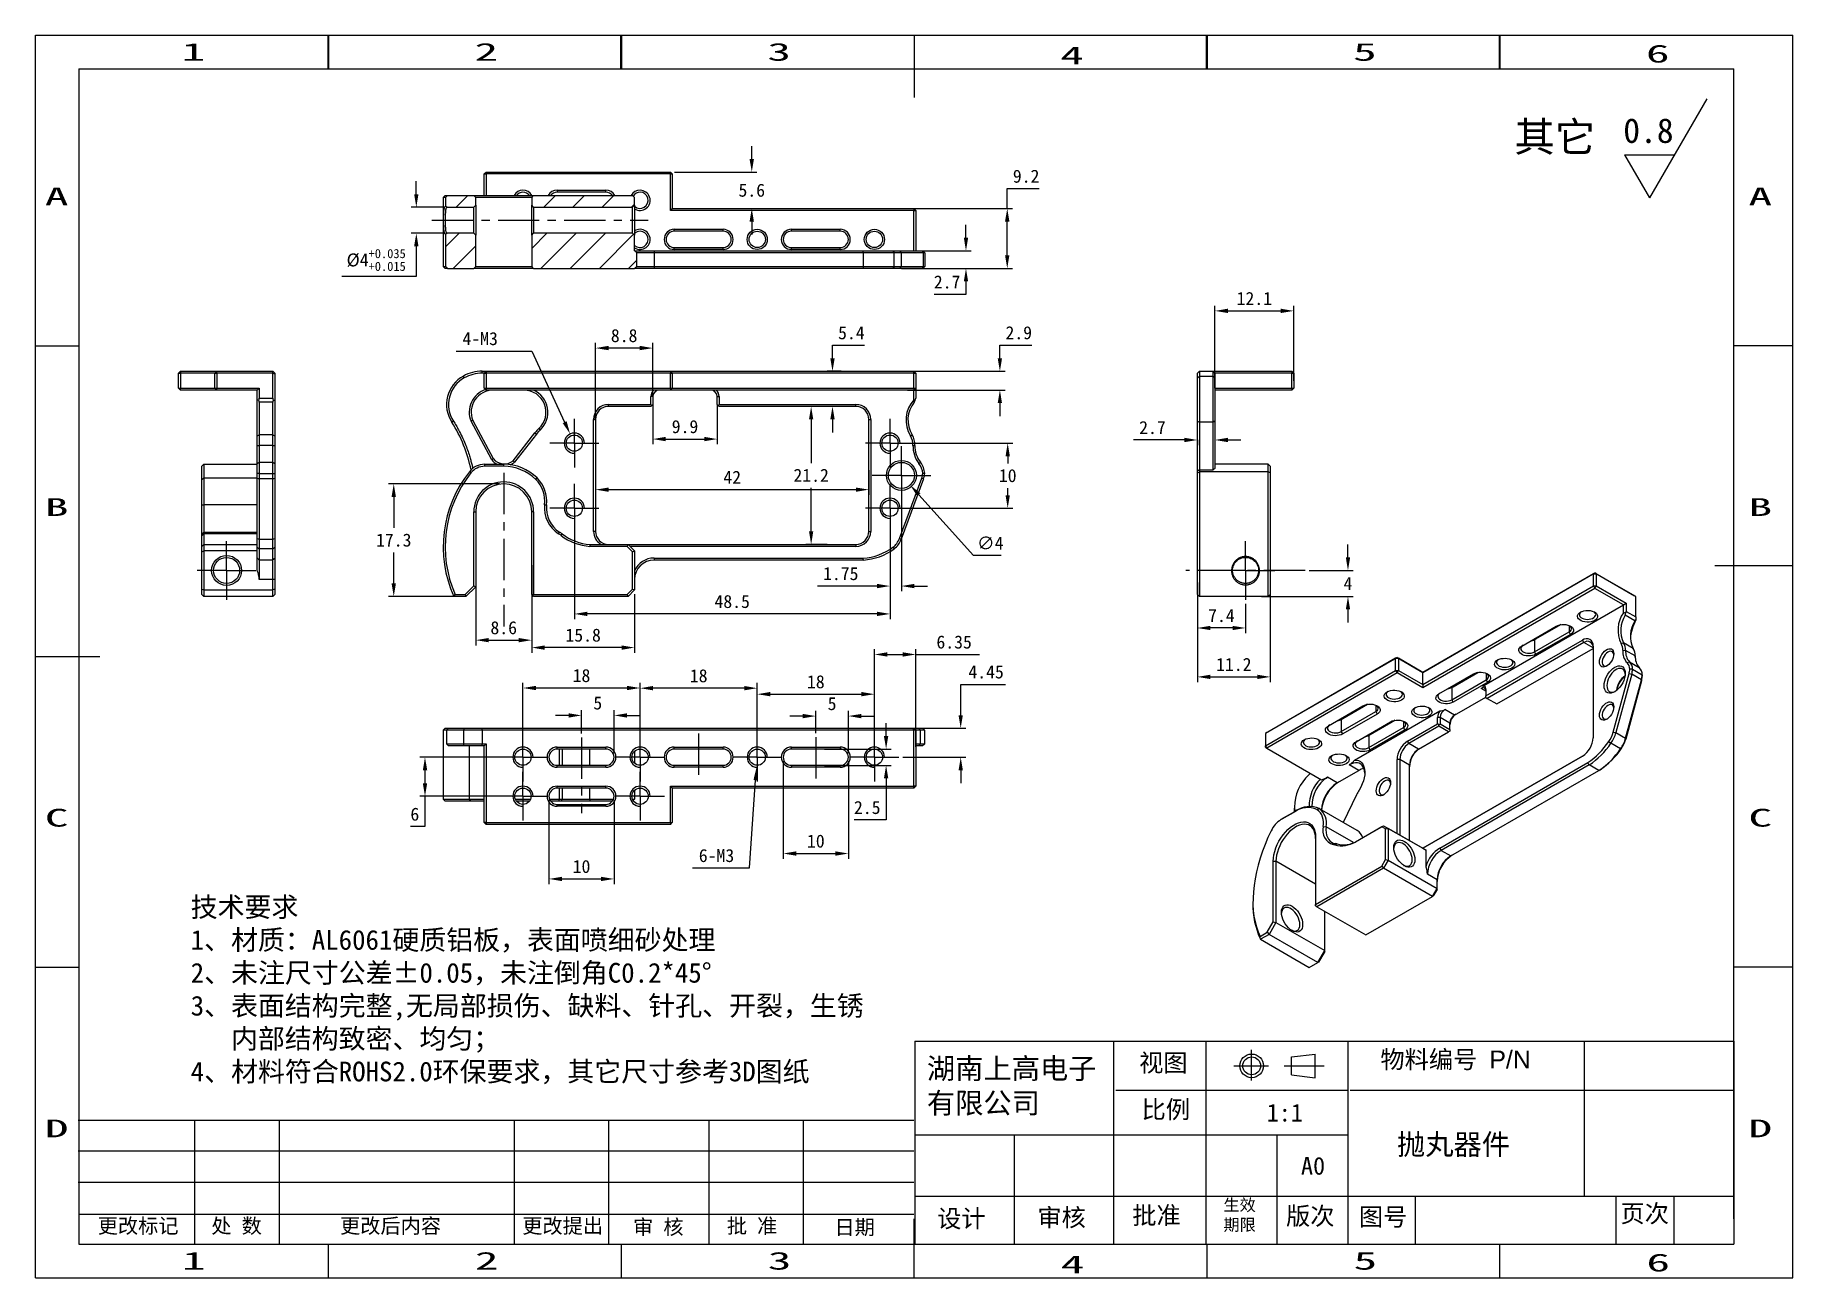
# Model space of a CAD drawing. Header units: millimetres. Extents: x 21 to 291, y 15 to 206.
import ezdxf
from ezdxf.enums import TextEntityAlignment as Align

# ---------------------------------------------------------------- set-up
doc = ezdxf.new("R2010")
doc.units = ezdxf.units.MM
doc.header["$PDSIZE"] = -1
doc.linetypes.add('ACAD_ISO04W100', pattern=[30.5, 24, -3, 0.5, -3])
doc.linetypes.add('CENTER', pattern=[10.16, 6.35, -1.27, 1.27, -1.27])
for name, color, linetype in [('中心线', 6, 'CENTER'), ('图框', 7, 'Continuous'), ('标注', 5, 'Continuous'), ('细实线', 5, 'Continuous')]:
    doc.layers.add(name, color=color, linetype=linetype)
doc.styles.add('style1', font='', dxfattribs={"height": 3.5})
doc.styles.get('style1').set_extended_font_data('FangSong_GB2312')
doc.dimstyles.new('副本 Standard', dxfattribs={"dimtxt": 2, "dimasz": 2, "dimexe": 0.8, "dimexo": 0.625, "dimgap": 0.9, "dimtad": 1, "dimtih": 1, "dimtoh": 1, "dimdsep": 46, "dimtxsty": 'Standard', "dimcen": 0.09, "dimclrd": 5, "dimclre": 5, "dimadec": 3, "dimazin": 2, "dimtfac": 1, "dimtdec": 4, "dimtofl": 0, "dimtmove": 0, "dimatfit": 3, "dimfxl": 0, "dimtolj": 1, "dimtzin": 0, "dimarcsym": 0})

msp = doc.modelspace()

# ---------------------------------------------------------------- texts
at = {"color": 5, "linetype": 'Continuous'}
for s, width, p, p2 in [('1', 3.99672, (43.324, 202.275), (46.96, 202.275)), ('2', 1.99836, (88.322, 202.275), (91.958, 202.275)), ('3', 1.99836, (133.319, 202.275), (136.956, 202.275)), ('4', 1.99836, (178.317, 201.724), (181.953, 201.724)), ('5', 1.99836, (223.315, 202.275), (226.951, 202.275)), ('6', 1.99836, (268.313, 202), (271.949, 202)), ('A', 1.99836, (22.313, 180.075), (25.949, 180.075)), ('A', 1.99836, (284.064, 180.075), (287.7, 180.075)), ('B', 1.99836, (22.313, 132.35), (25.949, 132.35)), ('B', 1.99836, (284.064, 132.35), (287.7, 132.35)), ('C', 1.99836, (22.313, 84.625), (25.949, 84.625)), ('C', 1.99836, (284.064, 84.625), (287.7, 84.625)), ('D', 1.99836, (22.313, 36.9), (25.949, 36.9)), ('D', 1.99836, (284.064, 36.9), (287.7, 36.9)), ('1', 3.99672, (43.394, 16.565), (47.03, 16.565)), ('2', 1.99836, (88.391, 16.565), (92.028, 16.565)), ('3', 1.99836, (133.389, 16.565), (137.025, 16.565)), ('5', 1.99836, (223.385, 16.565), (227.021, 16.565)), ('6', 1.99836, (268.382, 16.289), (272.019, 16.289)), ('4', 1.99836, (178.387, 16.013), (182.023, 16.013))]:
    msp.add_text(s, height=2.729, dxfattribs=dict(at, width=width)).set_placement(p, p2, align=Align.FIT)
at = {"attachment_point": 1}
for s, insert, char_height, width in [('{\\fSimSun|b0|i0|c134|p2;其它}', (248.096, 192.86), 4.54896, 23.78095), ('{\\fSimSun|b0|i0|c134|p2;技术要求}\\P{\\fSimSun|b0|i0|c134|p2;1、材质：AL6061硬质铝板，表面喷细砂处理\\P2、未注尺寸公差±0.05，未注倒角C0.2*45%%D\\P3、表面结构完整,无局部损伤、缺料、针孔、开裂，生锈\\P   内部结构致密、均匀；\\P4、材料符合ROHS2.0环保要求，其它尺寸参考3D图纸}', (44.722, 73.799), 3.03264, 133.11223)]:
    msp.add_mtext(s, dxfattribs=dict(at, insert=insert, char_height=char_height, width=width))
at = {"color": 0, "lineweight": 13, "attachment_point": 1, "style": 'style1'}
for s, insert, char_height, width in [('{\\fSimSun|b0|i0|c134|p2;视图}', (190.446, 49.719), 2.72938, 14.57359), ('{\\fSimSun|b0|i0|c134|p54;物料编号 \\fArial Unicode MS|b0|i0|c0|p34;P/N}', (227.51, 50.228), 2.72938, 25.24259), ('比例', (190.826, 42.541), 2.7294, 14.57359), ('{\\fSimSun|b0|i0|c134|p2;\\H0.8x;生效\\P期限}', (203.399, 27.413), 2.27448, 14.57359), ('更改标记', (30.442, 24.435), 2.2745, 20.47322), ('处 数', (47.892, 24.435), 2.2745, 20.47322), ('更改后内容', (67.671, 24.435), 2.2745, 21.34081), ('更改提出', (95.672, 24.435), 2.2745, 18.73804), ('审 核', (112.691, 24.262), 2.2745, 14.57359), ('批 准', (127.102, 24.435), 2.2745, 14.57359), ('日期', (143.63, 24.223), 2.2745, 14.57359), ('{\\H1.2x;设计}', (159.409, 25.787), 2.27448, 14.57359), ('{\\H1.2x;审核}', (174.805, 25.949), 2.27448, 14.57359), ('{\\fSimSun|b0|i0|c134|p2;\\H1.2x;批准}', (189.389, 26.278), 2.27448, 14.57359), ('{\\H1.2x;版次}', (213.014, 26.18), 2.27448, 14.57359), ('{\\fSimSun|b0|i0|c134|p2;图号}', (224.203, 26.046), 2.72938, 14.57359), ('{\\fSimSun|b0|i0|c134|p2;\\H1.2x; 页次}', (262.545, 26.562), 2.27448, 14.57359)]:
    msp.add_mtext(s, dxfattribs=dict(at, insert=insert, char_height=char_height, width=width))
at = {"layer": '标注', "color": 0, "lineweight": 13, "attachment_point": 1}
for s, insert, char_height, width in [('{\\H1.25x;0.8}', (264.828, 193.446), 3.03264, 23.47791), ('{\\fSimSun|b0|i0|c134|p2;湖南上高电子 有限公司}', (157.831, 49.065), 3.18427, 28.44244), ('{\\fSimSun|b0|i0|c134|p2;1:1}', (210.04, 42.043), 2.72938, 16.75016), ('{\\fSimSun|b0|i0|c134|p2;A0}', (215.305, 33.883), 2.72938, 12.05778)]:
    msp.add_mtext(s, dxfattribs=dict(at, insert=insert, char_height=char_height, width=width))
at = {"layer": '细实线', "color": 3, "lineweight": 13, "insert": (230.063, 42.712), "char_height": 3.18427, "width": 35.97759, "attachment_point": 1}
msp.add_mtext('{\\C0;\\P\\fSimSun|b0|i0|c134|p2;抛丸器件}', dxfattribs=at)

# ---------------------------------------------------------------- blocks, each defined once
blk = doc.blocks.new('SW_CENTERMARKSYMBOL_0')
at = {"layer": '图框', "color": 0}
for p, q in [((0, 2.5), (0, 3.75)), ((-2.5, 0), (-3.75, 0)), ((0, 0), (-2.5, 0)), ((0, 0), (0, 2.5)), ((0, 0), (0, -2.5)), ((0, 0), (2.5, 0)), ((2.5, 0), (3.75, 0)), ((0, -2.5), (0, -3.75))]:
    blk.add_line(p, q, dxfattribs=at)
blk = doc.blocks.new('SW_CENTERMARKSYMBOL_1')
at = {"layer": '图框', "color": 0}
for p, q in [((0, 2.5), (0, 3.75)), ((-2.5, 0), (-3.75, 0)), ((0, 0), (-2.5, 0)), ((0, 0), (0, 2.5)), ((0, 0), (0, -2.5)), ((0, 0), (2.5, 0)), ((2.5, 0), (3.75, 0)), ((0, -2.5), (0, -3.75))]:
    blk.add_line(p, q, dxfattribs=at)
blk = doc.blocks.new('SW_CENTERMARKSYMBOL_2')
at = {"layer": '图框', "color": 0}
for p, q in [((0, 2.5), (0, 3.75)), ((-2.5, 0), (-3.75, 0)), ((0, 0), (-2.5, 0)), ((0, 0), (0, 2.5)), ((0, 0), (0, -2.5)), ((0, 0), (2.5, 0)), ((2.5, 0), (3.75, 0)), ((0, -2.5), (0, -3.75))]:
    blk.add_line(p, q, dxfattribs=at)
blk = doc.blocks.new('SW_CENTERMARKSYMBOL_3')
at = {"layer": '图框', "color": 0}
for p, q in [((0, 2.5), (0, 3.75)), ((-2.5, 0), (-3.75, 0)), ((0, 0), (-2.5, 0)), ((0, 0), (0, 2.5)), ((0, 0), (0, -2.5)), ((0, 0), (2.5, 0)), ((2.5, 0), (3.75, 0)), ((0, -2.5), (0, -3.75))]:
    blk.add_line(p, q, dxfattribs=at)
blk = doc.blocks.new('SW_CENTERMARKSYMBOL_4')
at = {"layer": '图框', "color": 0}
for p, q in [((0, 2.5), (0, 4.5)), ((-2.5, 0), (-4.5, 0)), ((0, 0), (-2.5, 0)), ((0, 0), (0, 2.5)), ((0, 0), (0, -2.5)), ((0, 0), (2.5, 0)), ((2.5, 0), (4.5, 0)), ((0, -2.5), (0, -4.5))]:
    blk.add_line(p, q, dxfattribs=at)
blk = doc.blocks.new('SW_CENTERMARKSYMBOL_5')
at = {"layer": '图框', "color": 0}
for p, q in [((0, 2.5), (0, 3.75)), ((-2.5, 0), (-3.75, 0)), ((0, 0), (-2.5, 0)), ((0, 0), (0, 2.5)), ((0, 0), (0, -2.5)), ((0, 0), (2.5, 0)), ((2.5, 0), (3.75, 0)), ((0, -2.5), (0, -3.75))]:
    blk.add_line(p, q, dxfattribs=at)
blk = doc.blocks.new('SW_CENTERMARKSYMBOL_6')
at = {"layer": '图框', "color": 0}
for p, q in [((0, 2.5), (0, 3.75)), ((-2.5, 0), (-3.75, 0)), ((0, 0), (-2.5, 0)), ((0, 0), (0, 2.5)), ((0, 0), (0, -2.5)), ((0, 0), (2.5, 0)), ((2.5, 0), (3.75, 0)), ((0, -2.5), (0, -3.75))]:
    blk.add_line(p, q, dxfattribs=at)
blk = doc.blocks.new('SW_CENTERMARKSYMBOL_7')
at = {"layer": '图框', "color": 0}
for p, q in [((0, 2.5), (0, 3.75)), ((-2.5, 0), (-3.75, 0)), ((0, 0), (-2.5, 0)), ((0, 0), (0, 2.5)), ((0, 0), (0, -2.5)), ((0, 0), (2.5, 0)), ((2.5, 0), (3.75, 0)), ((0, -2.5), (0, -3.75))]:
    blk.add_line(p, q, dxfattribs=at)
blk = doc.blocks.new('SW_CENTERMARKSYMBOL_8')
at = {"layer": '图框', "color": 0}
for p, q in [((0, 2.5), (0, 3.75)), ((-2.5, 0), (-3.75, 0)), ((0, 0), (-2.5, 0)), ((0, 0), (0, 2.5)), ((0, 0), (0, -2.5)), ((0, 0), (2.5, 0)), ((2.5, 0), (3.75, 0)), ((0, -2.5), (0, -3.75))]:
    blk.add_line(p, q, dxfattribs=at)
blk = doc.blocks.new('SW_CENTERMARKSYMBOL_9')
at = {"layer": '图框', "color": 0}
for p, q in [((0, 2.5), (0, 3.75)), ((-2.5, 0), (-3.75, 0)), ((0, 0), (-2.5, 0)), ((0, 0), (0, 2.5)), ((0, 0), (0, -2.5)), ((0, 0), (2.5, 0)), ((2.5, 0), (3.75, 0)), ((0, -2.5), (0, -3.75))]:
    blk.add_line(p, q, dxfattribs=at)
blk = doc.blocks.new('SW_CENTERMARKSYMBOL_10')
at = {"layer": '图框', "color": 0}
for p, q in [((0, 2.5), (0, 3.75)), ((-2.5, 0), (-3.75, 0)), ((0, 0), (-2.5, 0)), ((0, 0), (0, 2.5)), ((0, 0), (0, -2.5)), ((0, 0), (2.5, 0)), ((2.5, 0), (3.75, 0)), ((0, -2.5), (0, -3.75))]:
    blk.add_line(p, q, dxfattribs=at)
blk = doc.blocks.new('SW_CENTERMARKSYMBOL_11')
at = {"layer": '图框', "color": 0}
for p, q in [((0, 2.5), (0, 4.5)), ((-2.5, 0), (-4.5, 0)), ((0, 0), (-2.5, 0)), ((0, 0), (0, 2.5)), ((0, 0), (0, -2.5)), ((0, 0), (2.5, 0)), ((2.5, 0), (4.5, 0)), ((0, -2.5), (0, -4.5))]:
    blk.add_line(p, q, dxfattribs=at)
blk = doc.blocks.new('SW_CENTERMARKSYMBOL_12')
at = {"layer": '图框', "color": 0}
for p, q in [((0, 2.5), (0, 4.5)), ((-2.5, 0), (-4.5, 0)), ((0, 0), (-2.5, 0)), ((0, 0), (0, 2.5)), ((0, 0), (0, -2.5)), ((0, 0), (2.5, 0)), ((2.5, 0), (4.5, 0)), ((0, -2.5), (0, -4.5))]:
    blk.add_line(p, q, dxfattribs=at)
blk = doc.blocks.new('*D30')
at = {"layer": 'Defpoints', "color": 0}
for p in [(153.29, 179.58), (153.29, 170.38), (170.18, 170.38)]:
    blk.add_point(p, dxfattribs=at)
at = {"layer": '标注', "color": 5, "lineweight": -2}
for p, q in [((170.18, 179.58), (170.18, 182.63)), ((170.18, 182.63), (175.08, 182.63)), ((153.91, 179.58), (170.98, 179.58)), ((170.18, 172.38), (170.18, 177.58)), ((153.91, 170.38), (170.98, 170.38))]:
    blk.add_line(p, q, dxfattribs=at)
at = {"layer": '标注', "color": 5}
for points in [[(169.84, 177.58), (170.51, 177.58), (170.18, 179.58)], [(169.84, 172.38), (170.51, 172.38), (170.18, 170.38)]]:
    blk.add_solid(points, dxfattribs=at)
at = {"layer": '标注', "color": 0, "insert": (173.08, 184.53), "char_height": 2, "attachment_point": 5}
blk.add_mtext('\\A1;9.2', dxfattribs=at)
blk = doc.blocks.new('*D31')
at = {"layer": 'Defpoints', "color": 0}
for p in [(156.63, 173.08), (156.63, 170.38), (163.84, 170.38)]:
    blk.add_point(p, dxfattribs=at)
at = {"layer": '标注', "color": 5, "lineweight": -2}
for p, q in [((163.84, 175.08), (163.84, 177.08)), ((157.26, 173.08), (164.64, 173.08)), ((157.26, 170.38), (164.64, 170.38)), ((163.84, 168.38), (163.84, 166.38)), ((163.84, 166.38), (158.94, 166.38))]:
    blk.add_line(p, q, dxfattribs=at)
at = {"layer": '标注', "color": 5}
for points in [[(163.51, 175.08), (164.17, 175.08), (163.84, 173.08)], [(163.51, 168.38), (164.17, 168.38), (163.84, 170.38)]]:
    blk.add_solid(points, dxfattribs=at)
at = {"layer": '标注', "color": 0, "insert": (160.94, 168.28), "char_height": 2, "attachment_point": 5}
blk.add_mtext('\\A1;2.7', dxfattribs=at)
blk = doc.blocks.new('*D33')
at = {"layer": 'Defpoints', "color": 0}
for p in [(149.77, 104.97), (131.77, 98.42), (149.77, 99.04)]:
    blk.add_point(p, dxfattribs=at)
at = {"layer": '标注', "color": 5, "lineweight": -2}
for p, q in [((131.77, 99.04), (131.77, 105.77)), ((149.77, 99.67), (149.77, 105.77)), ((133.77, 104.97), (147.77, 104.97))]:
    blk.add_line(p, q, dxfattribs=at)
at = {"layer": '标注', "color": 5}
for points in [[(133.77, 105.31), (133.77, 104.64), (131.77, 104.97)], [(147.77, 105.31), (147.77, 104.64), (149.77, 104.97)]]:
    blk.add_solid(points, dxfattribs=at)
at = {"layer": '标注', "color": 0, "insert": (140.77, 106.87), "char_height": 2, "attachment_point": 5}
blk.add_mtext('\\A1;18', dxfattribs=at)
blk = doc.blocks.new('*D34')
at = {"layer": 'Defpoints', "color": 0}
for p in [(113.77, 105.89), (113.77, 98.42), (131.77, 98.42)]:
    blk.add_point(p, dxfattribs=at)
at = {"layer": '标注', "color": 5, "lineweight": -2}
for p, q in [((113.77, 99.04), (113.77, 106.69)), ((129.77, 105.89), (115.77, 105.89)), ((131.77, 99.04), (131.77, 106.69))]:
    blk.add_line(p, q, dxfattribs=at)
at = {"layer": '标注', "color": 5}
for points in [[(115.77, 106.23), (115.77, 105.56), (113.77, 105.89)], [(129.77, 106.23), (129.77, 105.56), (131.77, 105.89)]]:
    blk.add_solid(points, dxfattribs=at)
at = {"layer": '标注', "color": 0, "insert": (122.77, 107.79), "char_height": 2, "attachment_point": 5}
blk.add_mtext('\\A1;18', dxfattribs=at)
blk = doc.blocks.new('*D35')
at = {"layer": 'Defpoints', "color": 0}
for p in [(95.77, 105.92), (95.77, 97.79), (113.77, 97.79)]:
    blk.add_point(p, dxfattribs=at)
at = {"layer": '标注', "color": 5, "lineweight": -2}
for p, q in [((95.77, 98.42), (95.77, 106.72)), ((111.77, 105.92), (97.77, 105.92)), ((113.77, 98.42), (113.77, 106.72))]:
    blk.add_line(p, q, dxfattribs=at)
at = {"layer": '标注', "color": 5}
for points in [[(97.77, 106.25), (97.77, 105.59), (95.77, 105.92)], [(111.77, 106.25), (111.77, 105.59), (113.77, 105.92)]]:
    blk.add_solid(points, dxfattribs=at)
at = {"layer": '标注', "color": 0, "insert": (104.77, 107.82), "char_height": 2, "attachment_point": 5}
blk.add_mtext('\\A1;18', dxfattribs=at)
blk = doc.blocks.new('*D36')
at = {"layer": 'Defpoints', "color": 0}
for p in [(141.45, 96.54), (141.45, 94.04), (151.57, 94.04)]:
    blk.add_point(p, dxfattribs=at)
at = {"layer": '标注', "color": 5, "lineweight": -2}
for p, q in [((151.57, 98.54), (151.57, 100.54)), ((142.08, 96.54), (152.37, 96.54)), ((142.08, 94.04), (152.37, 94.04)), ((151.57, 92.04), (151.57, 85.65)), ((151.57, 85.65), (146.67, 85.65))]:
    blk.add_line(p, q, dxfattribs=at)
at = {"layer": '标注', "color": 5}
for points in [[(151.23, 98.54), (151.9, 98.54), (151.57, 96.54)], [(151.23, 92.04), (151.9, 92.04), (151.57, 94.04)]]:
    blk.add_solid(points, dxfattribs=at)
at = {"layer": '标注', "color": 0, "insert": (148.67, 87.55), "char_height": 2, "attachment_point": 5}
blk.add_mtext('\\A1;2.5', dxfattribs=at)
blk = doc.blocks.new('*D38')
at = {"layer": 'Defpoints', "color": 0}
for p in [(135.77, 95.29), (145.77, 95.29), (145.77, 80.49)]:
    blk.add_point(p, dxfattribs=at)
at = {"layer": '标注', "color": 5, "lineweight": -2}
for p, q in [((135.77, 94.67), (135.77, 79.69)), ((145.77, 94.67), (145.77, 79.69)), ((137.77, 80.49), (143.77, 80.49))]:
    blk.add_line(p, q, dxfattribs=at)
at = {"layer": '标注', "color": 5}
for points in [[(137.77, 80.83), (137.77, 80.16), (135.77, 80.49)], [(143.77, 80.83), (143.77, 80.16), (145.77, 80.49)]]:
    blk.add_solid(points, dxfattribs=at)
at = {"layer": '标注', "color": 0, "insert": (140.77, 82.39), "char_height": 2, "attachment_point": 5}
blk.add_mtext('\\A1;10', dxfattribs=at)
blk = doc.blocks.new('*D39')
at = {"layer": 'Defpoints', "color": 0}
for p in [(131.88, 96.84), (131.66, 93.75)]:
    blk.add_point(p, dxfattribs=at)
at = {"layer": '标注', "color": 5, "lineweight": -2}
for p, q in [((131.68, 95.29), (131.86, 95.29)), ((131.77, 95.2), (131.77, 95.38)), ((130.58, 78.27), (131.52, 91.75)), ((121.84, 78.27), (130.58, 78.27))]:
    blk.add_line(p, q, dxfattribs=at)
at = {"layer": '标注', "color": 5}
blk.add_solid([(131.19, 91.78), (131.85, 91.73), (131.66, 93.75)], dxfattribs=at)
at = {"layer": '标注', "color": 0, "insert": (125.51, 80.17), "char_height": 2, "attachment_point": 5}
blk.add_mtext('\\A1;6-M3', dxfattribs=at)
blk = doc.blocks.new('*D40')
at = {"layer": 'Defpoints', "color": 0}
for p in [(92.64, 95.29), (80.72, 89.29), (92.64, 89.29)]:
    blk.add_point(p, dxfattribs=at)
at = {"layer": '标注', "color": 5, "lineweight": -2}
for p, q in [((92.02, 95.29), (79.92, 95.29)), ((80.72, 93.29), (80.72, 91.29)), ((92.02, 89.29), (79.92, 89.29)), ((80.72, 89.29), (80.72, 84.63)), ((80.72, 84.63), (78.49, 84.63))]:
    blk.add_line(p, q, dxfattribs=at)
at = {"layer": '标注', "color": 5}
for points in [[(80.39, 93.29), (81.06, 93.29), (80.72, 95.29)], [(80.39, 91.29), (81.06, 91.29), (80.72, 89.29)]]:
    blk.add_solid(points, dxfattribs=at)
at = {"layer": '标注', "color": 0, "insert": (79.16, 86.53), "char_height": 2, "attachment_point": 5}
blk.add_mtext('\\A1;6', dxfattribs=at)
blk = doc.blocks.new('*D41')
at = {"layer": 'Defpoints', "color": 0}
for p in [(145.77, 101.61), (140.77, 98.36), (145.77, 95.29)]:
    blk.add_point(p, dxfattribs=at)
at = {"layer": '标注', "color": 5, "lineweight": -2}
for p, q in [((138.77, 101.61), (136.77, 101.61)), ((140.77, 98.98), (140.77, 102.41)), ((145.77, 95.92), (145.77, 102.41)), ((147.77, 101.61), (149.77, 101.61))]:
    blk.add_line(p, q, dxfattribs=at)
at = {"layer": '标注', "color": 5}
for points in [[(138.77, 101.94), (138.77, 101.27), (140.77, 101.61)], [(147.77, 101.94), (147.77, 101.27), (145.77, 101.61)]]:
    blk.add_solid(points, dxfattribs=at)
at = {"layer": '标注', "color": 0, "insert": (143.27, 103.51), "char_height": 2, "attachment_point": 5}
blk.add_mtext('\\A1;5', dxfattribs=at)
blk = doc.blocks.new('*D42')
at = {"layer": 'Defpoints', "color": 0}
for p in [(109.77, 101.71), (104.77, 98.31), (109.77, 95.29)]:
    blk.add_point(p, dxfattribs=at)
at = {"layer": '标注', "color": 5, "lineweight": -2}
for p, q in [((102.77, 101.71), (100.77, 101.71)), ((104.77, 98.94), (104.77, 102.51)), ((109.77, 95.92), (109.77, 102.51)), ((111.77, 101.71), (113.77, 101.71))]:
    blk.add_line(p, q, dxfattribs=at)
at = {"layer": '标注', "color": 5}
for points in [[(102.77, 102.04), (102.77, 101.37), (104.77, 101.71)], [(111.77, 102.04), (111.77, 101.37), (109.77, 101.71)]]:
    blk.add_solid(points, dxfattribs=at)
at = {"layer": '标注', "color": 0, "insert": (107.27, 103.61), "char_height": 2, "attachment_point": 5}
blk.add_mtext('\\A1;5', dxfattribs=at)
blk = doc.blocks.new('*D43')
at = {"layer": 'Defpoints', "color": 0}
for p in [(99.77, 89.29), (109.77, 89.29), (109.77, 76.59)]:
    blk.add_point(p, dxfattribs=at)
at = {"layer": '标注', "color": 5, "lineweight": -2}
for p, q in [((99.77, 88.67), (99.77, 75.79)), ((109.77, 88.67), (109.77, 75.79)), ((101.77, 76.59), (107.77, 76.59))]:
    blk.add_line(p, q, dxfattribs=at)
at = {"layer": '标注', "color": 5}
for points in [[(101.77, 76.92), (101.77, 76.26), (99.77, 76.59)], [(107.77, 76.92), (107.77, 76.26), (109.77, 76.59)]]:
    blk.add_solid(points, dxfattribs=at)
at = {"layer": '标注', "color": 0, "insert": (104.77, 78.49), "char_height": 2, "attachment_point": 5}
blk.add_mtext('\\A1;10', dxfattribs=at)
blk = doc.blocks.new('*D44')
at = {"layer": 'Defpoints', "color": 0}
for p in [(118.42, 185.18), (130.93, 185.18), (118.72, 179.58)]:
    blk.add_point(p, dxfattribs=at)
at = {"layer": '标注', "color": 5, "lineweight": -2}
for p, q in [((130.93, 187.18), (130.93, 189.18)), ((119.04, 185.18), (131.73, 185.18)), ((119.34, 179.58), (131.73, 179.58)), ((130.93, 177.58), (130.93, 175.58))]:
    blk.add_line(p, q, dxfattribs=at)
at = {"layer": '标注', "color": 5}
for points in [[(130.59, 187.18), (131.26, 187.18), (130.93, 185.18)], [(130.59, 177.58), (131.26, 177.58), (130.93, 179.58)]]:
    blk.add_solid(points, dxfattribs=at)
at = {"layer": '标注', "color": 0, "insert": (130.93, 182.38), "char_height": 2, "attachment_point": 5}
blk.add_mtext('\\A1;5.6', dxfattribs=at)
blk = doc.blocks.new('*D45')
at = {"layer": 'Defpoints', "color": 0}
for p in [(214.19, 163.85), (202.09, 151.36), (214.19, 152.5)]:
    blk.add_point(p, dxfattribs=at)
at = {"layer": '标注', "color": 5, "lineweight": -2}
for p, q in [((202.09, 151.98), (202.09, 164.65)), ((204.09, 163.85), (212.19, 163.85)), ((214.19, 153.12), (214.19, 164.65))]:
    blk.add_line(p, q, dxfattribs=at)
at = {"layer": '标注', "color": 5}
for points in [[(204.09, 164.19), (204.09, 163.52), (202.09, 163.85)], [(212.19, 164.19), (212.19, 163.52), (214.19, 163.85)]]:
    blk.add_solid(points, dxfattribs=at)
at = {"layer": '标注', "color": 0, "insert": (208.14, 165.75), "char_height": 2, "attachment_point": 5}
blk.add_mtext('\\A1;12.1', dxfattribs=at)
blk = doc.blocks.new('*D46')
at = {"layer": 'Defpoints', "color": 0}
for p in [(199.39, 144.64), (199.39, 144.02), (202.09, 144.64)]:
    blk.add_point(p, dxfattribs=at)
at = {"layer": '标注', "color": 5, "lineweight": -2}
for p, q in [((197.39, 144.02), (189.59, 144.02)), ((199.39, 144.02), (199.39, 143.22)), ((202.09, 144.02), (202.09, 143.22)), ((204.09, 144.02), (206.09, 144.02))]:
    blk.add_line(p, q, dxfattribs=at)
at = {"layer": '标注', "color": 5}
for points in [[(197.39, 144.36), (197.39, 143.69), (199.39, 144.02)], [(204.09, 144.36), (204.09, 143.69), (202.09, 144.02)]]:
    blk.add_solid(points, dxfattribs=at)
at = {"layer": '标注', "color": 0, "insert": (192.49, 145.92), "char_height": 2, "attachment_point": 5}
blk.add_mtext('\\A1;2.7', dxfattribs=at)
blk = doc.blocks.new('*D47')
at = {"layer": 'Defpoints', "color": 0}
for p in [(199.39, 122.74), (210.59, 122.74), (210.59, 107.63)]:
    blk.add_point(p, dxfattribs=at)
at = {"layer": '标注', "color": 5, "lineweight": -2}
for p, q in [((199.39, 122.11), (199.39, 106.83)), ((210.59, 122.11), (210.59, 106.83)), ((201.39, 107.63), (208.59, 107.63))]:
    blk.add_line(p, q, dxfattribs=at)
at = {"layer": '标注', "color": 5}
for points in [[(201.39, 107.96), (201.39, 107.29), (199.39, 107.63)], [(208.59, 107.96), (208.59, 107.29), (210.59, 107.63)]]:
    blk.add_solid(points, dxfattribs=at)
at = {"layer": '标注', "color": 0, "insert": (204.99, 109.53), "char_height": 2, "attachment_point": 5}
blk.add_mtext('\\A1;11.2', dxfattribs=at)
blk = doc.blocks.new('*D48')
at = {"layer": 'Defpoints', "color": 0}
for p in [(106.92, 140.02), (148.92, 140.02), (148.92, 136.39)]:
    blk.add_point(p, dxfattribs=at)
at = {"layer": '标注', "color": 5, "lineweight": -2}
for p, q in [((106.92, 139.39), (106.92, 135.59)), ((148.92, 139.39), (148.92, 135.59)), ((108.92, 136.39), (146.92, 136.39))]:
    blk.add_line(p, q, dxfattribs=at)
at = {"layer": '标注', "color": 5}
for points in [[(108.92, 136.72), (108.92, 136.06), (106.92, 136.39)], [(146.92, 136.72), (146.92, 136.06), (148.92, 136.39)]]:
    blk.add_solid(points, dxfattribs=at)
at = {"layer": '标注', "color": 0, "insert": (127.92, 138.29), "char_height": 2, "attachment_point": 5}
blk.add_mtext('\\A1;42', dxfattribs=at)
blk = doc.blocks.new('*D49')
at = {"layer": 'Defpoints', "color": 0}
for p in [(143.13, 149.18), (140.05, 127.98), (143.13, 127.98)]:
    blk.add_point(p, dxfattribs=at)
at = {"layer": '标注', "color": 5, "lineweight": -2}
for p, q in [((142.5, 149.18), (139.25, 149.18)), ((140.05, 147.18), (140.05, 140.48)), ((140.05, 129.98), (140.05, 136.68)), ((142.5, 127.98), (139.25, 127.98))]:
    blk.add_line(p, q, dxfattribs=at)
at = {"layer": '标注', "color": 5}
for points in [[(139.72, 147.18), (140.38, 147.18), (140.05, 149.18)], [(139.72, 129.98), (140.38, 129.98), (140.05, 127.98)]]:
    blk.add_solid(points, dxfattribs=at)
at = {"layer": '标注', "color": 0, "insert": (140.05, 138.58), "char_height": 2, "attachment_point": 5}
blk.add_mtext('\\A1;21.2', dxfattribs=at)
blk = doc.blocks.new('*D50')
at = {"layer": 'Defpoints', "color": 0}
for p in [(106.92, 158.14), (115.72, 150.08), (106.92, 146.41)]:
    blk.add_point(p, dxfattribs=at)
at = {"layer": '标注', "color": 5, "lineweight": -2}
for p, q in [((106.92, 147.03), (106.92, 158.94)), ((113.72, 158.14), (108.92, 158.14)), ((115.72, 150.71), (115.72, 158.94))]:
    blk.add_line(p, q, dxfattribs=at)
at = {"layer": '标注', "color": 5}
for points in [[(108.92, 158.48), (108.92, 157.81), (106.92, 158.14)], [(113.72, 158.48), (113.72, 157.81), (115.72, 158.14)]]:
    blk.add_solid(points, dxfattribs=at)
at = {"layer": '标注', "color": 0, "insert": (111.32, 160.04), "char_height": 2, "attachment_point": 5}
blk.add_mtext('\\A1;8.8', dxfattribs=at)
blk = doc.blocks.new('*D51')
at = {"layer": 'Defpoints', "color": 0}
for p in [(115.72, 150.08), (125.62, 150.08), (125.62, 144.16)]:
    blk.add_point(p, dxfattribs=at)
at = {"layer": '标注', "color": 5, "lineweight": -2}
for p, q in [((115.72, 149.46), (115.72, 143.36)), ((125.62, 149.46), (125.62, 143.36)), ((117.72, 144.16), (123.62, 144.16))]:
    blk.add_line(p, q, dxfattribs=at)
at = {"layer": '标注', "color": 5}
for points in [[(117.72, 144.5), (117.72, 143.83), (115.72, 144.16)], [(123.62, 144.5), (123.62, 143.83), (125.62, 144.16)]]:
    blk.add_solid(points, dxfattribs=at)
at = {"layer": '标注', "color": 0, "insert": (120.67, 146.06), "char_height": 2, "attachment_point": 5}
blk.add_mtext('\\A1;9.9', dxfattribs=at)
blk = doc.blocks.new('*D52')
at = {"layer": 'Defpoints', "color": 0}
for p in [(143.33, 154.58), (145.3, 154.58), (145.3, 149.18)]:
    blk.add_point(p, dxfattribs=at)
at = {"layer": '标注', "color": 5, "lineweight": -2}
for p, q in [((143.33, 156.58), (143.33, 158.58)), ((143.33, 158.58), (148.23, 158.58)), ((144.67, 154.58), (142.53, 154.58)), ((144.67, 149.18), (142.53, 149.18)), ((143.33, 147.18), (143.33, 145.18))]:
    blk.add_line(p, q, dxfattribs=at)
at = {"layer": '标注', "color": 5}
for points in [[(143, 156.58), (143.67, 156.58), (143.33, 154.58)], [(143, 147.18), (143.67, 147.18), (143.33, 149.18)]]:
    blk.add_solid(points, dxfattribs=at)
at = {"layer": '标注', "color": 0, "insert": (146.23, 160.48), "char_height": 2, "attachment_point": 5}
blk.add_mtext('\\A1;5.4', dxfattribs=at)
blk = doc.blocks.new('*D53')
at = {"layer": 'Defpoints', "color": 0}
for p in [(154.23, 154.58), (169.05, 154.58), (154.23, 151.68)]:
    blk.add_point(p, dxfattribs=at)
at = {"layer": '标注', "color": 5, "lineweight": -2}
for p, q in [((169.05, 156.58), (169.05, 158.58)), ((169.05, 158.58), (173.95, 158.58)), ((154.86, 154.58), (169.85, 154.58)), ((154.86, 151.68), (169.85, 151.68)), ((169.05, 149.68), (169.05, 147.68))]:
    blk.add_line(p, q, dxfattribs=at)
at = {"layer": '标注', "color": 5}
for points in [[(168.71, 156.58), (169.38, 156.58), (169.05, 154.58)], [(168.71, 149.68), (169.38, 149.68), (169.05, 151.68)]]:
    blk.add_solid(points, dxfattribs=at)
at = {"layer": '标注', "color": 0, "insert": (171.95, 160.48), "char_height": 2, "attachment_point": 5}
blk.add_mtext('\\A1;2.9', dxfattribs=at)
blk = doc.blocks.new('*D55')
at = {"layer": 'Defpoints', "color": 0}
for p in [(103.67, 130.41), (152.17, 130.41), (103.67, 117.3)]:
    blk.add_point(p, dxfattribs=at)
at = {"layer": '标注', "color": 5, "lineweight": -2}
for p, q in [((103.67, 129.78), (103.67, 116.5)), ((152.17, 129.78), (152.17, 116.5)), ((150.17, 117.3), (105.67, 117.3))]:
    blk.add_line(p, q, dxfattribs=at)
at = {"layer": '标注', "color": 5}
for points in [[(105.67, 117.64), (105.67, 116.97), (103.67, 117.3)], [(150.17, 117.64), (150.17, 116.97), (152.17, 117.3)]]:
    blk.add_solid(points, dxfattribs=at)
at = {"layer": '标注', "color": 0, "insert": (127.92, 119.2), "char_height": 2, "attachment_point": 5}
blk.add_mtext('\\A1;48.5', dxfattribs=at)
blk = doc.blocks.new('*D56')
at = {"layer": 'Defpoints', "color": 0}
for p in [(154.67, 143.53), (154.67, 133.53), (170.25, 133.53)]:
    blk.add_point(p, dxfattribs=at)
at = {"layer": '标注', "color": 5, "lineweight": -2}
for p, q in [((155.29, 143.53), (171.05, 143.53)), ((170.25, 141.53), (170.25, 140.43)), ((170.25, 135.53), (170.25, 136.63)), ((155.29, 133.53), (171.05, 133.53))]:
    blk.add_line(p, q, dxfattribs=at)
at = {"layer": '标注', "color": 5}
for points in [[(169.92, 141.53), (170.58, 141.53), (170.25, 143.53)], [(169.92, 135.53), (170.58, 135.53), (170.25, 133.53)]]:
    blk.add_solid(points, dxfattribs=at)
at = {"layer": '标注', "color": 0, "insert": (170.25, 138.53), "char_height": 2, "attachment_point": 5}
blk.add_mtext('\\A1;10', dxfattribs=at)
blk = doc.blocks.new('*D57')
at = {"layer": 'Defpoints', "color": 0}
for p in [(153.92, 135.08), (152.17, 134.01), (152.17, 121.58)]:
    blk.add_point(p, dxfattribs=at)
at = {"layer": '标注', "color": 5, "lineweight": -2}
for p, q in [((152.17, 133.39), (152.17, 120.78)), ((153.92, 134.46), (153.92, 120.78)), ((150.17, 121.58), (141.03, 121.58)), ((155.92, 121.58), (157.92, 121.58))]:
    blk.add_line(p, q, dxfattribs=at)
at = {"layer": '标注', "color": 5}
for points in [[(150.17, 121.92), (150.17, 121.25), (152.17, 121.58)], [(155.92, 121.92), (155.92, 121.25), (153.92, 121.58)]]:
    blk.add_solid(points, dxfattribs=at)
at = {"layer": '标注', "color": 0, "insert": (144.6, 123.48), "char_height": 2, "attachment_point": 5}
blk.add_mtext('\\A1;1.75', dxfattribs=at)
blk = doc.blocks.new('*D58')
at = {"layer": 'Defpoints', "color": 0}
for p in [(152.58, 140.07), (155.26, 137.1)]:
    blk.add_point(p, dxfattribs=at)
at = {"layer": '标注', "color": 5, "lineweight": -2}
for p, q in [((153.83, 138.58), (154.01, 138.58)), ((153.92, 138.49), (153.92, 138.67)), ((165, 126.28), (156.6, 135.61)), ((169.24, 126.28), (165, 126.28))]:
    blk.add_line(p, q, dxfattribs=at)
at = {"layer": '标注', "color": 5}
blk.add_solid([(156.84, 135.83), (156.35, 135.39), (155.26, 137.1)], dxfattribs=at)
at = {"layer": '标注', "color": 0, "insert": (167.57, 128.18), "char_height": 2, "attachment_point": 5}
blk.add_mtext('\\A1;∅4', dxfattribs=at)
blk = doc.blocks.new('*D59')
at = {"layer": 'Defpoints', "color": 0}
for p in [(103.02, 144.94), (104.32, 142.13)]:
    blk.add_point(p, dxfattribs=at)
at = {"layer": '标注', "color": 5, "lineweight": -2}
for p, q in [((85.53, 157.68), (97.14, 157.68)), ((97.14, 157.68), (102.18, 146.76)), ((103.58, 143.53), (103.76, 143.53)), ((103.67, 143.44), (103.67, 143.62))]:
    blk.add_line(p, q, dxfattribs=at)
at = {"layer": '标注', "color": 5}
blk.add_solid([(102.48, 146.9), (101.88, 146.62), (103.02, 144.94)], dxfattribs=at)
at = {"layer": '标注', "color": 0, "insert": (89.2, 159.58), "char_height": 2, "attachment_point": 5}
blk.add_mtext('\\A1;4-M3', dxfattribs=at)
blk = doc.blocks.new('*D60')
at = {"layer": 'Defpoints', "color": 0}
for p in [(88.52, 125.4), (97.12, 125.4), (97.12, 113.27)]:
    blk.add_point(p, dxfattribs=at)
at = {"layer": '标注', "color": 5, "lineweight": -2}
for p, q in [((88.52, 124.77), (88.52, 112.47)), ((97.12, 124.77), (97.12, 112.47)), ((90.52, 113.27), (95.12, 113.27))]:
    blk.add_line(p, q, dxfattribs=at)
at = {"layer": '标注', "color": 5}
for points in [[(90.52, 113.6), (90.52, 112.94), (88.52, 113.27)], [(95.12, 113.6), (95.12, 112.94), (97.12, 113.27)]]:
    blk.add_solid(points, dxfattribs=at)
at = {"layer": '标注', "color": 0, "insert": (92.82, 115.17), "char_height": 2, "attachment_point": 5}
blk.add_mtext('\\A1;8.6', dxfattribs=at)
blk = doc.blocks.new('*D61')
at = {"layer": 'Defpoints', "color": 0}
for p in [(92.82, 137.28), (75.92, 119.98), (86.27, 119.98)]:
    blk.add_point(p, dxfattribs=at)
at = {"layer": '标注', "color": 5, "lineweight": -2}
for p, q in [((92.19, 137.28), (75.12, 137.28)), ((75.92, 135.28), (75.92, 130.53)), ((75.92, 121.98), (75.92, 126.73)), ((85.65, 119.98), (75.12, 119.98))]:
    blk.add_line(p, q, dxfattribs=at)
at = {"layer": '标注', "color": 5}
for points in [[(75.59, 135.28), (76.25, 135.28), (75.92, 137.28)], [(75.59, 121.98), (76.25, 121.98), (75.92, 119.98)]]:
    blk.add_solid(points, dxfattribs=at)
at = {"layer": '标注', "color": 0, "insert": (75.92, 128.63), "char_height": 2, "attachment_point": 5}
blk.add_mtext('\\A1;17.3', dxfattribs=at)
blk = doc.blocks.new('*D62')
at = {"layer": 'Defpoints', "color": 0}
for p in [(84.12, 179.78), (79.39, 175.78), (84.12, 175.78)]:
    blk.add_point(p, dxfattribs=at)
at = {"layer": '标注', "color": 5, "lineweight": -2}
for p, q in [((79.39, 181.78), (79.39, 183.78)), ((83.49, 179.78), (78.59, 179.78)), ((83.49, 175.78), (78.59, 175.78)), ((79.39, 173.78), (79.39, 169.15)), ((79.39, 169.15), (67.95, 169.15))]:
    blk.add_line(p, q, dxfattribs=at)
at = {"layer": '标注', "color": 5}
for points in [[(79.05, 181.78), (79.72, 181.78), (79.39, 179.78)], [(79.05, 173.78), (79.72, 173.78), (79.39, 175.78)]]:
    blk.add_solid(points, dxfattribs=at)
at = {"layer": '标注', "color": 0, "insert": (73.22, 171.68), "char_height": 2, "attachment_point": 5}
blk.add_mtext('\\A1;%%C4{\\H0.7x;\\S+0.035^ +0.015;}', dxfattribs=at)
blk = doc.blocks.new('*D63')
at = {"layer": 'Defpoints', "color": 0}
for p in [(215.97, 123.98), (208.63, 119.98), (222.53, 119.98)]:
    blk.add_point(p, dxfattribs=at)
at = {"layer": '标注', "color": 5, "lineweight": -2}
for p, q in [((222.53, 125.98), (222.53, 127.98)), ((216.59, 123.98), (223.33, 123.98)), ((209.25, 119.98), (223.33, 119.98)), ((222.53, 117.98), (222.53, 115.98))]:
    blk.add_line(p, q, dxfattribs=at)
at = {"layer": '标注', "color": 5}
for points in [[(222.2, 125.98), (222.86, 125.98), (222.53, 123.98)], [(222.2, 117.98), (222.86, 117.98), (222.53, 119.98)]]:
    blk.add_solid(points, dxfattribs=at)
at = {"layer": '标注', "color": 0, "insert": (222.53, 121.98), "char_height": 2, "attachment_point": 5}
blk.add_mtext('\\A1;4', dxfattribs=at)
blk = doc.blocks.new('*D64')
at = {"layer": 'Defpoints', "color": 0}
for p in [(199.39, 122.11), (206.79, 119.48), (199.39, 115.14)]:
    blk.add_point(p, dxfattribs=at)
at = {"layer": '标注', "color": 5, "lineweight": -2}
for p, q in [((199.39, 121.49), (199.39, 114.34)), ((206.79, 118.86), (206.79, 114.34)), ((204.79, 115.14), (201.39, 115.14))]:
    blk.add_line(p, q, dxfattribs=at)
at = {"layer": '标注', "color": 5}
for points in [[(201.39, 115.47), (201.39, 114.81), (199.39, 115.14)], [(204.79, 115.47), (204.79, 114.81), (206.79, 115.14)]]:
    blk.add_solid(points, dxfattribs=at)
at = {"layer": '标注', "color": 0, "insert": (203.09, 117.04), "char_height": 2, "attachment_point": 5}
blk.add_mtext('\\A1;7.4', dxfattribs=at)
blk = doc.blocks.new('*D65')
at = {"layer": 'Defpoints', "color": 0}
for p in [(153.52, 99.74), (163.03, 99.74), (153.52, 95.29)]:
    blk.add_point(p, dxfattribs=at)
at = {"layer": '标注', "color": 5, "lineweight": -2}
for p, q in [((163.03, 101.74), (163.03, 106.48)), ((163.03, 106.48), (169.93, 106.48)), ((154.14, 99.74), (163.83, 99.74)), ((154.14, 95.29), (163.83, 95.29)), ((163.03, 93.29), (163.03, 91.29))]:
    blk.add_line(p, q, dxfattribs=at)
at = {"layer": '标注', "color": 5}
for points in [[(162.7, 101.74), (163.36, 101.74), (163.03, 99.74)], [(162.7, 93.29), (163.36, 93.29), (163.03, 95.29)]]:
    blk.add_solid(points, dxfattribs=at)
at = {"layer": '标注', "color": 0, "insert": (166.93, 108.38), "char_height": 2, "attachment_point": 5}
blk.add_mtext('\\A1;4.45', dxfattribs=at)
blk = doc.blocks.new('*D68')
at = {"layer": 'Defpoints', "color": 0}
for p in [(156.12, 111.07), (149.77, 97.79), (156.12, 96.25)]:
    blk.add_point(p, dxfattribs=at)
at = {"layer": '标注', "color": 5, "lineweight": -2}
for p, q in [((149.77, 98.42), (149.77, 111.87)), ((151.77, 111.07), (154.12, 111.07)), ((156.12, 96.88), (156.12, 111.87)), ((156.12, 111.07), (165.92, 111.07))]:
    blk.add_line(p, q, dxfattribs=at)
at = {"layer": '标注', "color": 5}
for points in [[(151.77, 111.41), (151.77, 110.74), (149.77, 111.07)], [(154.12, 111.41), (154.12, 110.74), (156.12, 111.07)]]:
    blk.add_solid(points, dxfattribs=at)
at = {"layer": '标注', "color": 0, "insert": (162.02, 112.97), "char_height": 2, "attachment_point": 5}
blk.add_mtext('\\A1;6.35', dxfattribs=at)
blk = doc.blocks.new('*D72')
at = {"layer": 'Defpoints', "color": 0}
for p in [(97.12, 120.28), (112.92, 120.98), (97.12, 112.13)]:
    blk.add_point(p, dxfattribs=at)
at = {"layer": '标注', "color": 5, "lineweight": -2}
for p, q in [((97.12, 119.66), (97.12, 111.33)), ((112.92, 120.36), (112.92, 111.33)), ((110.92, 112.13), (99.12, 112.13))]:
    blk.add_line(p, q, dxfattribs=at)
at = {"layer": '标注', "color": 5}
for points in [[(99.12, 112.46), (99.12, 111.79), (97.12, 112.13)], [(110.92, 112.46), (110.92, 111.79), (112.92, 112.13)]]:
    blk.add_solid(points, dxfattribs=at)
at = {"layer": '标注', "color": 0, "insert": (105.02, 114.03), "char_height": 2, "attachment_point": 5}
blk.add_mtext('\\A1;15.8', dxfattribs=at)

# ---------------------------------------------------------------- dimensions: what is measured, and where the dimension line sits
at = {"layer": '标注', "color": 0}
for base, p1, p2, picture, middle in [((130.926, 185.183), (118.717, 179.583), (118.417, 185.183), '*D44', (130.926, 182.383)), ((163.84, 170.383), (156.632, 173.083), (156.632, 170.383), '*D31', (160.94, 168.283)), ((169.048, 154.583), (154.23, 151.683), (154.23, 154.583), '*D53', (171.948, 160.483)), ((170.25, 133.533), (154.667, 143.533), (154.667, 133.533), '*D56', (170.25, 138.533)), ((75.921, 119.983), (92.817, 137.283), (86.273, 119.983), '*D61', (75.921, 128.633)), ((222.531, 119.983), (215.969, 123.983), (208.626, 119.983), '*D63', (222.531, 121.983))]:
    dim = msp.add_linear_dim(base=base, p1=p1, p2=p2, angle=90, dimstyle='副本 Standard', dxfattribs=at)
    dim.commit()
    dim.dimension.update_dxf_attribs({"geometry": picture, "text_midpoint": middle})
dim = msp.add_linear_dim(base=(79.388, 175.783), p1=(84.117, 179.783), p2=(84.117, 175.783), angle=90, text='%%C<>{\\H0.7x;\\S+0.035^ +0.015;}', dimstyle='副本 Standard', dxfattribs=at)
dim.commit()
dim.dimension.update_dxf_attribs({"geometry": '*D62', "text_midpoint": (73.222, 169.148), "dimtype": 160})
for base, p1, p2, picture, middle in [((170.178, 170.383), (153.287, 179.583), (153.287, 170.383), '*D30', (173.078, 182.625)), ((143.334, 154.583), (145.297, 149.183), (145.297, 154.583), '*D52', (146.234, 158.583)), ((140.051, 127.983), (143.128, 149.183), (143.128, 127.983), '*D49', (140.051, 138.583)), ((163.03, 99.745), (153.517, 95.295), (153.517, 99.745), '*D65', (166.93, 106.475)), ((151.567, 94.045), (141.45, 96.545), (141.45, 94.045), '*D36', (148.667, 85.652)), ((80.725, 89.295), (92.642, 95.295), (92.642, 89.295), '*D40', (79.158, 84.63))]:
    dim = msp.add_linear_dim(base=base, p1=p1, p2=p2, angle=90, dimstyle='副本 Standard', dxfattribs=at)
    dim.commit()
    dim.dimension.update_dxf_attribs({"geometry": picture, "text_midpoint": middle, "dimtype": 160})
for base, p1, p2, picture, middle in [((214.193, 163.854), (202.093, 151.356), (214.193, 152.497), '*D45', (208.143, 165.754)), ((125.617, 144.165), (115.717, 150.083), (125.617, 150.083), '*D51', (120.667, 146.065)), ((199.393, 144.024), (202.093, 144.644), (199.393, 144.644), '*D46', (192.493, 145.924)), ((148.917, 136.39), (106.917, 140.016), (148.917, 140.016), '*D48', (127.917, 138.29)), ((152.167, 121.583), (153.917, 135.083), (152.167, 134.015), '*D57', (144.601, 123.483)), ((103.667, 117.305), (152.167, 130.408), (103.667, 130.408), '*D55', (127.917, 119.205)), ((97.117, 113.27), (88.517, 125.398), (97.117, 125.398), '*D60', (92.817, 115.17)), ((199.393, 115.141), (206.793, 119.483), (199.393, 122.112), '*D64', (203.093, 117.041)), ((97.117, 112.128), (112.917, 120.983), (97.117, 120.283), '*D72', (105.017, 114.028)), ((156.117, 111.072), (149.767, 97.795), (156.117, 96.251), '*D68', (162.017, 112.972)), ((95.767, 105.921), (113.767, 97.795), (95.767, 97.795), '*D35', (104.767, 107.821)), ((113.767, 105.894), (131.767, 98.42), (113.767, 98.42), '*D34', (122.767, 107.794)), ((149.767, 104.972), (131.767, 98.42), (149.767, 99.045), '*D33', (140.767, 106.872)), ((109.767, 101.708), (104.767, 98.311), (109.767, 95.295), '*D42', (107.267, 103.608)), ((145.767, 101.607), (140.767, 98.357), (145.767, 95.295), '*D41', (143.267, 103.507)), ((109.767, 76.591), (99.767, 89.295), (109.767, 89.295), '*D43', (104.767, 78.491))]:
    dim = msp.add_linear_dim(base=base, p1=p1, p2=p2, dimstyle='副本 Standard', dxfattribs=at)
    dim.commit()
    dim.dimension.update_dxf_attribs({"geometry": picture, "text_midpoint": middle})
for p1, p2, text, picture, middle in [((104.317, 142.126), (103.018, 144.94), '4-M3', '*D59', (89.196, 157.682)), ((131.875, 96.841), (131.659, 93.749), '6-M3', '*D39', (125.51, 78.268))]:
    dim = msp.add_diameter_dim_2p(p1=p1, p2=p2, text=text, dimstyle='副本 Standard', dxfattribs=at)
    dim.commit()
    dim.dimension.update_dxf_attribs({"geometry": picture, "text_midpoint": middle, "dimtype": 163})
for base, p1, p2, picture, middle in [((106.917, 158.143), (115.717, 150.083), (106.917, 146.408), '*D50', (111.317, 158.143)), ((210.593, 107.626), (199.393, 122.737), (210.593, 122.737), '*D47', (204.993, 107.626)), ((145.767, 80.493), (135.767, 95.295), (145.767, 95.295), '*D38', (140.767, 80.493))]:
    dim = msp.add_linear_dim(base=base, p1=p1, p2=p2, dimstyle='副本 Standard', dxfattribs=at)
    dim.commit()
    dim.dimension.update_dxf_attribs({"geometry": picture, "text_midpoint": middle, "dimtype": 160})
dim = msp.add_diameter_dim_2p(p1=(152.578, 140.069), p2=(155.256, 137.097), dimstyle='副本 Standard', dxfattribs=at)
dim.commit()
dim.dimension.update_dxf_attribs({"geometry": '*D58', "text_midpoint": (167.572, 126.279), "dimtype": 163})

# ---------------------------------------------------------------- hatches: boundary and pattern name
at = {"layer": '图框', "linetype": 'Continuous', "lineweight": 18}
h = msp.add_hatch(dxfattribs=at)
h.set_pattern_fill('ANSI31', color=256, angle=3e-322, style=0)
edge = h.paths.add_edge_path(flags=0)
edge.add_line((88.217, 179.783), (88.517, 180.083))
edge.add_line((88.517, 180.083), (88.517, 181.283))
edge.add_line((88.517, 181.283), (88.217, 181.583))
edge.add_line((88.217, 181.583), (84.18, 181.583))
edge.add_spline(control_points=[(84.18, 181.583), (84.078, 181.483), (83.976, 181.383), (83.874, 181.283)], knot_values=[0.0061166, 0.0061166, 0.0061166, 0.0061166, 0.0065451, 0.0065451, 0.0065451, 0.0065451], weights=[1, 1, 1, 1], degree=3, periodic=0)
edge.add_line((83.874, 181.283), (83.874, 179.934))
edge.add_spline(control_points=[(83.874, 179.934), (83.909, 179.912), (83.945, 179.89), (83.981, 179.868), (84.004, 179.854), (84.026, 179.84), (84.049, 179.826), (84.072, 179.811), (84.094, 179.797), (84.117, 179.783)], knot_values=[0, 0, 0, 0, 0.0001262, 0.0001262, 0.0001262, 0.0002062, 0.0002062, 0.0002062, 0.0002863, 0.0002863, 0.0002863, 0.0002863], weights=[1, 1, 1, 1, 1, 1, 1, 1, 1, 1], degree=3, periodic=0)
edge.add_line((84.117, 179.783), (88.217, 179.783))
h = msp.add_hatch(dxfattribs=at)
h.set_pattern_fill('ANSI31', color=256, angle=3e-322, style=0)
h.paths.add_polyline_path([(97.117, 180.083), (97.417, 179.783), (112.617, 179.783), (112.917, 180.083), (112.917, 181.283), (112.617, 181.583), (97.417, 181.583), (97.117, 181.283)], flags=0)
h = msp.add_hatch(dxfattribs=at)
h.set_pattern_fill('ANSI31', color=256, angle=3e-322, style=0)
edge = h.paths.add_edge_path(flags=0)
edge.add_line((88.517, 175.483), (88.217, 175.783))
edge.add_line((88.217, 175.783), (84.117, 175.783))
edge.add_spline(control_points=[(84.117, 175.783), (84.081, 175.761), (84.045, 175.739), (84.01, 175.717), (83.987, 175.703), (83.964, 175.689), (83.942, 175.675), (83.919, 175.661), (83.896, 175.647), (83.874, 175.632)], knot_values=[0, 0, 0, 0, 0.0001262, 0.0001262, 0.0001262, 0.0002062, 0.0002062, 0.0002062, 0.0002863, 0.0002863, 0.0002863, 0.0002863], weights=[1, 1, 1, 1, 1, 1, 1, 1, 1, 1], degree=3, periodic=0)
edge.add_line((83.874, 175.632), (83.874, 170.683))
edge.add_spline(control_points=[(83.874, 170.683), (83.976, 170.583), (84.078, 170.483), (84.18, 170.383)], knot_values=[0.0060835, 0.0060835, 0.0060835, 0.0060835, 0.006512, 0.006512, 0.006512, 0.006512], weights=[1, 1, 1, 1], degree=3, periodic=0)
edge.add_line((84.18, 170.383), (88.217, 170.383))
edge.add_line((88.217, 170.383), (88.517, 170.683))
edge.add_line((88.517, 170.683), (88.517, 175.483))
h = msp.add_hatch(dxfattribs=at)
h.set_pattern_fill('ANSI31', color=256, angle=3e-322, style=0)
edge = h.paths.add_edge_path(flags=0)
edge.add_line((97.417, 175.783), (97.117, 175.483))
edge.add_line((97.117, 175.483), (97.117, 170.683))
edge.add_line((97.117, 170.683), (97.417, 170.383))
edge.add_line((97.417, 170.383), (112.929, 170.383))
edge.add_spline(control_points=[(112.929, 170.383), (113.04, 170.484), (113.152, 170.584), (113.264, 170.683)], knot_values=[0.000001, 0.000001, 0.000001, 0.000001, 0.0004505, 0.0004505, 0.0004505, 0.0004505], weights=[1, 1, 1, 1], degree=3, periodic=0)
edge.add_line((113.264, 170.683), (113.264, 172.783))
edge.add_spline(control_points=[(113.264, 172.783), (113.152, 172.883), (113.04, 172.983), (112.929, 173.083)], knot_values=[0.0031721, 0.0031721, 0.0031721, 0.0031721, 0.0036241, 0.0036241, 0.0036241, 0.0036241], weights=[1, 1, 1, 1], degree=3, periodic=0)
edge.add_line((112.929, 173.083), (112.917, 173.083))
edge.add_line((112.917, 173.083), (112.917, 175.483))
edge.add_line((112.917, 175.483), (112.617, 175.783))
edge.add_line((112.617, 175.783), (97.417, 175.783))

# ---------------------------------------------------------------- linework, layer by layer
at = {"color": 5, "linetype": 'Continuous'}
for p, q in [((20.895, 15.31), (20.895, 206.21)), ((20.895, 206.21), (290.881, 206.21)), ((65.823, 201.021), (65.823, 206.21)), ((65.893, 206.21), (65.893, 201.021)), ((110.821, 201.021), (110.821, 206.21)), ((110.89, 206.21), (110.89, 201.021)), ((155.888, 206.21), (155.888, 196.623)), ((200.816, 201.021), (200.816, 206.21)), ((200.886, 206.21), (200.886, 201.021)), ((245.814, 201.021), (245.814, 206.21)), ((245.884, 206.21), (245.884, 201.021)), ((290.881, 15.31), (290.881, 206.21)), ((20.825, 201.021), (20.895, 201.021)), ((20.895, 158.485), (27.553, 158.485)), ((290.881, 158.485), (281.791, 158.485)), ((290.881, 124.664), (278.892, 124.664)), ((20.895, 110.76), (30.785, 110.76)), ((20.895, 63.035), (27.553, 63.035)), ((290.881, 63.035), (281.791, 63.035)), ((155.958, 51.672), (195.036, 51.672)), ((186.502, 51.672), (186.502, 20.499)), ((195.036, 51.672), (281.791, 51.672)), ((200.683, 51.672), (200.683, 20.499)), ((222.5, 51.672), (222.5, 45.81)), ((222.5, 46.218), (222.5, 35.498)), ((186.887, 44.131), (222.5, 44.131)), ((222.885, 44.131), (281.791, 44.131)), ((45.308, 39.512), (45.308, 20.499)), ((58.317, 39.512), (58.317, 20.499)), ((94.445, 39.512), (94.445, 20.499)), ((108.909, 39.512), (108.909, 20.499)), ((124.345, 39.512), (124.345, 20.499)), ((138.809, 39.512), (138.809, 20.499)), ((155.958, 37.268), (222.5, 37.268)), ((171.23, 37.268), (171.23, 20.499)), ((211.591, 37.268), (211.591, 20.499)), ((222.5, 35.498), (222.5, 20.499)), ((27.441, 34.796), (155.845, 34.796)), ((27.441, 30.03), (155.845, 30.03)), ((155.958, 27.879), (281.791, 27.879)), ((232.838, 27.879), (232.838, 20.499)), ((263.665, 27.879), (263.665, 20.499)), ((272.576, 27.879), (272.576, 20.499)), ((27.553, 25.091), (155.845, 25.091)), ((155.888, 15.31), (155.888, 24.4)), ((65.893, 15.31), (65.893, 20.499)), ((110.89, 15.31), (110.89, 20.499)), ((200.886, 15.31), (200.886, 20.499)), ((245.884, 15.31), (245.884, 20.499)), ((20.895, 15.31), (290.881, 15.31))]:
    msp.add_line(p, q, dxfattribs=at)
at = {"color": 7, "linetype": 'Continuous'}
for p, q in [((27.553, 201.021), (27.553, 20.499)), ((27.553, 201.021), (281.791, 201.021)), ((281.791, 24.4), (281.791, 201.021)), ((155.958, 51.672), (155.958, 20.499)), ((281.791, 51.672), (281.791, 20.499)), ((281.791, 51.672), (281.791, 20.499)), ((213.834, 49.241), (217.486, 49.686)), ((213.834, 49.241), (217.486, 49.686)), ((213.834, 46.514), (213.834, 49.241)), ((217.486, 46.059), (217.486, 49.686)), ((213.834, 46.514), (217.486, 46.059)), ((27.553, 20.499), (281.791, 20.499))]:
    msp.add_line(p, q, dxfattribs=at)
at = {"color": 7, "linetype": 'Continuous', "lineweight": 25}
for p, q in [((89.817, 184.883), (90.117, 185.183)), ((89.817, 181.583), (89.817, 184.883)), ((89.817, 184.883), (90.117, 184.883)), ((90.117, 185.183), (90.117, 184.883)), ((90.117, 185.183), (118.417, 185.183)), ((90.117, 184.883), (90.117, 181.583)), ((118.417, 184.883), (90.117, 184.883)), ((118.417, 185.183), (118.417, 184.883)), ((118.417, 185.183), (118.717, 184.883)), ((118.417, 179.283), (118.417, 184.883)), ((118.417, 184.883), (118.717, 184.883)), ((118.717, 184.883), (118.717, 179.583)), ((83.817, 181.583), (83.517, 181.283)), ((83.517, 181.283), (83.517, 170.683)), ((83.874, 181.283), (83.517, 181.283)), ((83.817, 181.583), (84.18, 181.583)), ((83.874, 181.283), (83.874, 179.934)), ((84.18, 181.583), (88.217, 181.583)), ((88.217, 181.583), (88.517, 181.283)), ((88.217, 181.583), (97.417, 181.583)), ((88.517, 180.083), (88.517, 181.283)), ((97.117, 181.283), (88.517, 181.283)), ((97.117, 181.283), (97.417, 181.583)), ((97.117, 181.283), (97.117, 180.083)), ((97.417, 181.583), (112.617, 181.583)), ((101.017, 182.383), (108.517, 182.383)), ((101.017, 182.383), (101.017, 182.083)), ((108.517, 182.083), (101.017, 182.083)), ((108.517, 182.083), (108.517, 182.383)), ((112.617, 181.583), (112.917, 181.283)), ((112.917, 180.083), (112.917, 181.283)), ((84.117, 179.783), (88.217, 179.783)), ((88.517, 180.083), (88.217, 179.783)), ((88.217, 175.783), (88.217, 179.783)), ((88.517, 180.083), (88.517, 175.483)), ((97.417, 179.783), (97.117, 180.083)), ((97.117, 175.483), (97.117, 180.083)), ((97.417, 179.783), (97.417, 175.783)), ((97.417, 179.783), (112.617, 179.783)), ((112.917, 180.083), (112.617, 179.783)), ((112.617, 175.783), (112.617, 179.783)), ((112.917, 180.083), (112.917, 175.483)), ((118.717, 179.583), (118.417, 179.283)), ((155.817, 179.283), (118.417, 179.283)), ((118.717, 179.583), (155.817, 179.583)), ((155.817, 179.583), (155.817, 179.283)), ((155.817, 179.583), (156.117, 179.283)), ((155.817, 173.083), (155.817, 179.283)), ((155.817, 179.283), (156.117, 179.283)), ((156.117, 179.283), (156.117, 173.083)), ((83.874, 175.632), (83.874, 170.683)), ((88.217, 175.783), (84.117, 175.783)), ((88.217, 175.783), (88.517, 175.483)), ((97.117, 175.483), (97.417, 175.783)), ((112.617, 175.783), (97.417, 175.783)), ((112.617, 175.783), (112.917, 175.483)), ((119.017, 176.383), (126.517, 176.383)), ((119.017, 176.083), (119.017, 176.383)), ((126.517, 176.083), (119.017, 176.083)), ((126.517, 176.083), (126.517, 176.383)), ((137.017, 176.383), (144.517, 176.383)), ((137.017, 176.083), (137.017, 176.383)), ((144.517, 176.083), (137.017, 176.083)), ((144.517, 176.083), (144.517, 176.383)), ((88.517, 170.683), (88.517, 175.483)), ((97.117, 175.483), (97.117, 170.683)), ((112.917, 173.083), (112.917, 175.483)), ((112.917, 173.083), (112.929, 173.083)), ((112.929, 173.083), (115.917, 173.083)), ((115.917, 173.083), (115.917, 172.783)), ((115.917, 173.083), (148.065, 173.083)), ((119.017, 173.283), (119.017, 173.583)), ((119.017, 173.583), (126.517, 173.583)), ((126.517, 173.283), (119.017, 173.283)), ((126.517, 173.283), (126.517, 173.583)), ((137.017, 173.283), (137.017, 173.583)), ((137.017, 173.583), (144.517, 173.583)), ((144.517, 173.283), (137.017, 173.283)), ((144.517, 173.283), (144.517, 173.583)), ((148.065, 173.083), (152.624, 173.083)), ((152.624, 173.083), (152.804, 172.783)), ((152.624, 173.083), (153.603, 173.083)), ((153.603, 173.083), (153.885, 172.783)), ((153.603, 173.083), (157.037, 173.083)), ((157.037, 173.083), (157.319, 172.783)), ((157.037, 173.083), (157.205, 173.083)), ((83.517, 170.683), (83.817, 170.383)), ((83.517, 170.683), (83.874, 170.683)), ((84.18, 170.383), (83.817, 170.383)), ((84.18, 170.383), (88.217, 170.383)), ((88.517, 170.683), (88.217, 170.383)), ((97.417, 170.383), (88.217, 170.383)), ((88.517, 170.683), (97.117, 170.683)), ((97.417, 170.383), (97.117, 170.683)), ((97.417, 170.383), (112.929, 170.383)), ((115.917, 170.383), (112.929, 170.383)), ((113.264, 170.683), (113.264, 172.783)), ((115.917, 172.783), (113.264, 172.783)), ((113.264, 170.683), (115.917, 170.683)), ((115.917, 172.783), (115.917, 170.683)), ((148.073, 172.783), (115.917, 172.783)), ((115.917, 170.683), (115.917, 170.383)), ((115.917, 170.683), (148.073, 170.683)), ((148.065, 170.383), (115.917, 170.383)), ((152.624, 170.383), (148.065, 170.383)), ((148.073, 170.683), (148.073, 172.783)), ((152.804, 172.783), (148.073, 172.783)), ((148.073, 170.683), (152.804, 170.683)), ((152.804, 170.683), (152.624, 170.383)), ((153.603, 170.383), (152.624, 170.383)), ((152.804, 170.683), (152.804, 172.783)), ((153.885, 172.783), (152.804, 172.783)), ((152.804, 170.683), (153.885, 170.683)), ((153.885, 170.683), (153.603, 170.383)), ((157.037, 170.383), (153.603, 170.383)), ((153.885, 172.783), (153.885, 170.683)), ((157.319, 172.783), (153.885, 172.783)), ((153.885, 170.683), (157.319, 170.683)), ((157.319, 170.683), (157.037, 170.383)), ((157.205, 170.383), (157.037, 170.383)), ((157.319, 170.683), (157.319, 172.783)), ((157.507, 172.783), (157.319, 172.783)), ((157.319, 170.683), (157.507, 170.683)), ((157.507, 172.783), (157.507, 170.683)), ((43.14, 154.583), (42.84, 154.283)), ((42.84, 154.283), (43.14, 154.283)), ((42.84, 151.983), (42.84, 154.283)), ((43.14, 154.583), (43.14, 154.283)), ((43.14, 154.583), (48.74, 154.583)), ((48.44, 154.283), (43.14, 154.283)), ((43.14, 154.283), (43.14, 151.983)), ((48.44, 154.283), (48.74, 154.583)), ((48.44, 154.283), (48.74, 154.283)), ((48.44, 151.983), (48.44, 154.283)), ((48.74, 154.283), (48.74, 154.583)), ((48.74, 154.583), (57.34, 154.583)), ((57.34, 154.283), (48.74, 154.283)), ((48.74, 154.283), (48.74, 151.983)), ((57.34, 154.283), (57.34, 154.583)), ((57.34, 154.583), (57.64, 154.283)), ((57.34, 154.283), (57.64, 154.159)), ((57.34, 150.459), (57.34, 154.283)), ((57.64, 154.283), (57.64, 154.159)), ((57.64, 154.159), (57.64, 150.201)), ((89.517, 154.283), (89.517, 154.583)), ((89.517, 154.583), (90.117, 154.583)), ((89.817, 154.283), (89.517, 154.283)), ((90.117, 154.583), (89.817, 154.283)), ((89.817, 154.283), (90.117, 154.283)), ((89.817, 151.983), (89.817, 154.283)), ((90.117, 154.583), (90.117, 154.283)), ((90.117, 154.583), (118.417, 154.583)), ((90.117, 154.283), (90.117, 151.983)), ((118.417, 154.283), (90.117, 154.283)), ((118.417, 154.583), (118.717, 154.283)), ((118.417, 154.583), (118.417, 154.283)), ((118.417, 154.583), (155.817, 154.583)), ((118.417, 151.983), (118.417, 154.283)), ((118.417, 154.283), (118.717, 154.283)), ((118.717, 154.283), (118.717, 151.983)), ((155.817, 154.283), (118.717, 154.283)), ((155.817, 154.283), (155.817, 154.583)), ((156.117, 154.283), (155.817, 154.583)), ((155.817, 151.983), (155.817, 154.283)), ((155.817, 154.283), (156.117, 154.283)), ((156.117, 154.283), (156.117, 151.983)), ((199.693, 154.583), (199.393, 154.283)), ((199.393, 153.572), (199.393, 154.283)), ((199.693, 154.583), (199.693, 153.835)), ((199.693, 154.583), (201.793, 154.583)), ((201.793, 153.835), (201.793, 154.583)), ((202.093, 154.283), (201.793, 154.583)), ((201.793, 154.583), (213.893, 154.583)), ((202.093, 154.283), (202.093, 153.572)), ((213.893, 154.283), (202.093, 154.283)), ((213.893, 154.583), (213.893, 154.283)), ((213.893, 154.583), (214.193, 154.283)), ((213.893, 151.983), (213.893, 154.283)), ((213.893, 154.283), (214.193, 154.283)), ((214.193, 154.283), (214.193, 151.983)), ((42.84, 151.983), (43.14, 151.983)), ((42.84, 151.983), (43.14, 151.683)), ((43.14, 151.983), (48.44, 151.983)), ((43.14, 151.683), (43.14, 151.983)), ((48.74, 151.683), (43.14, 151.683)), ((48.44, 151.983), (48.74, 151.983)), ((48.44, 151.983), (48.74, 151.683)), ((48.74, 151.983), (55.24, 151.983)), ((48.74, 151.683), (48.74, 151.983)), ((54.94, 151.683), (48.74, 151.683)), ((54.94, 151.683), (55.24, 151.983)), ((54.94, 150.201), (54.94, 151.683)), ((55.24, 151.983), (55.24, 150.459)), ((86.761, 153.572), (86.616, 153.835)), ((89.817, 151.983), (90.117, 151.683)), ((89.817, 151.983), (90.117, 151.983)), ((90.117, 151.983), (118.417, 151.983)), ((90.117, 151.983), (90.117, 151.683)), ((118.417, 151.683), (90.117, 151.683)), ((118.417, 151.983), (118.717, 151.983)), ((118.417, 151.683), (118.717, 151.983)), ((118.417, 151.983), (118.417, 151.683)), ((155.817, 151.683), (118.417, 151.683)), ((118.717, 151.983), (155.817, 151.983)), ((155.817, 151.983), (156.117, 151.983)), ((155.817, 151.683), (156.117, 151.983)), ((155.817, 151.983), (155.817, 151.683)), ((155.817, 150.201), (155.817, 151.683)), ((156.117, 151.983), (156.117, 150.459)), ((199.393, 153.572), (199.693, 153.835)), ((199.393, 146.916), (199.393, 153.572)), ((199.693, 153.835), (199.693, 146.754)), ((199.693, 153.835), (201.793, 153.835)), ((201.793, 146.754), (201.793, 153.835)), ((202.093, 153.572), (201.793, 153.835)), ((202.093, 153.572), (202.093, 146.916)), ((202.093, 151.983), (213.893, 151.983)), ((213.893, 151.683), (202.093, 151.683)), ((213.893, 151.983), (213.893, 151.683)), ((213.893, 151.983), (214.193, 151.983)), ((214.193, 151.983), (213.893, 151.683)), ((54.94, 144.659), (54.94, 150.201)), ((55.24, 150.459), (57.34, 150.459)), ((57.34, 149.828), (55.24, 149.828)), ((55.24, 149.828), (55.24, 144.816)), ((57.34, 144.816), (57.34, 149.828)), ((57.64, 150.201), (57.64, 144.659)), ((108.917, 149.183), (108.917, 149.483)), ((108.917, 149.483), (115.417, 149.483)), ((115.417, 149.183), (108.917, 149.183)), ((115.717, 150.683), (115.417, 150.683)), ((115.417, 149.483), (115.417, 150.683)), ((115.567, 149.333), (115.417, 149.483)), ((115.417, 149.183), (115.567, 149.333)), ((115.567, 149.333), (115.717, 149.483)), ((115.717, 150.683), (115.717, 149.483)), ((125.617, 150.683), (125.917, 150.683)), ((125.617, 149.483), (125.617, 150.683)), ((125.617, 149.483), (125.767, 149.333)), ((125.767, 149.333), (125.917, 149.483)), ((125.767, 149.333), (125.917, 149.183)), ((125.917, 150.683), (125.917, 149.483)), ((125.917, 149.483), (146.917, 149.483)), ((146.917, 149.183), (125.917, 149.183)), ((146.917, 149.183), (146.917, 149.483)), ((85.08, 146.916), (84.828, 146.754)), ((90.966, 140.991), (87.79, 146.889)), ((88.062, 147.017), (91.217, 141.156)), ((106.917, 147.183), (106.617, 147.183)), ((106.617, 129.983), (106.617, 147.183)), ((106.917, 147.183), (106.917, 129.983)), ((148.917, 147.183), (149.217, 147.183)), ((148.917, 129.983), (148.917, 147.183)), ((149.217, 147.183), (149.217, 129.983)), ((199.393, 146.916), (199.693, 146.754)), ((201.793, 146.754), (199.693, 146.754)), ((202.093, 146.916), (201.793, 146.754)), ((54.94, 144.659), (55.24, 144.816)), ((54.94, 143.188), (54.94, 144.659)), ((54.94, 143.188), (55.24, 143.181)), ((54.94, 140.41), (54.94, 143.188)), ((55.24, 144.816), (55.24, 143.181)), ((57.34, 144.816), (55.24, 144.816)), ((55.24, 143.181), (55.24, 140.594)), ((57.34, 143.181), (55.24, 143.181)), ((57.34, 144.816), (57.64, 144.659)), ((57.34, 143.181), (57.34, 144.816)), ((57.34, 143.181), (57.64, 143.188)), ((57.34, 140.594), (57.34, 143.181)), ((57.64, 144.659), (57.64, 143.188)), ((57.64, 143.188), (57.64, 140.41)), ((94.279, 140.83), (97.6, 145.116)), ((97.837, 144.932), (94.496, 140.619)), ((97.6, 145.116), (97.837, 144.932)), ((98.198, 145.762), (98.399, 145.539)), ((155.299, 144.659), (155.555, 144.816)), ((155.694, 143.188), (155.994, 143.181)), ((54.94, 140.41), (55.24, 140.594)), ((55.24, 140.594), (55.24, 138.894)), ((55.24, 140.594), (57.34, 140.594)), ((57.34, 138.894), (57.34, 140.594)), ((57.34, 140.594), (57.64, 140.41)), ((156.608, 140.41), (156.845, 140.594)), ((46.44, 139.983), (46.74, 140.283)), ((46.44, 137.97), (46.44, 139.983)), ((46.44, 137.97), (46.74, 138.184)), ((46.44, 134.071), (46.44, 137.97)), ((46.74, 140.283), (46.74, 138.184)), ((46.74, 140.283), (54.94, 140.283)), ((46.74, 138.184), (46.74, 134.036)), ((46.74, 138.184), (54.94, 138.184)), ((54.94, 138.894), (54.94, 140.41)), ((54.94, 138.15), (54.94, 138.894)), ((54.94, 138.15), (55.24, 138.046)), ((54.94, 128.863), (54.94, 138.15)), ((55.24, 138.894), (57.34, 138.894)), ((55.24, 138.894), (55.24, 138.046)), ((57.34, 138.046), (55.24, 138.046)), ((55.24, 138.046), (55.24, 128.759)), ((57.34, 138.046), (57.34, 138.894)), ((57.34, 138.046), (57.64, 138.15)), ((57.34, 128.759), (57.34, 138.046)), ((57.64, 140.41), (57.64, 138.894)), ((57.64, 138.894), (57.64, 138.15)), ((57.64, 138.15), (57.64, 128.863)), ((87.774, 138.961), (87.539, 139.147)), ((89.89, 139.983), (89.89, 140.283)), ((89.89, 140.283), (92.817, 140.283)), ((92.817, 139.983), (89.89, 139.983)), ((92.817, 139.983), (92.817, 140.283)), ((97.729, 137.97), (97.94, 138.184)), ((153.603, 128.863), (157.037, 138.15)), ((157.319, 138.046), (153.885, 128.759)), ((157.037, 138.15), (157.319, 138.046)), ((199.393, 138.961), (199.393, 139.321)), ((199.393, 138.961), (199.693, 139.147)), ((199.393, 120.283), (199.393, 138.961)), ((199.693, 139.428), (201.793, 139.428)), ((199.693, 139.428), (199.693, 139.147)), ((199.693, 139.147), (199.693, 119.983)), ((210.293, 139.147), (199.693, 139.147)), ((210.293, 140.283), (202.093, 140.283)), ((210.293, 139.147), (210.293, 140.283)), ((210.593, 139.983), (210.293, 140.283)), ((210.293, 119.983), (210.293, 139.147)), ((210.593, 138.961), (210.293, 139.147)), ((210.593, 139.983), (210.593, 138.961)), ((210.593, 138.961), (210.593, 120.283)), ((46.44, 134.071), (46.74, 134.036)), ((46.44, 129.626), (46.44, 134.071)), ((46.74, 134.036), (46.74, 129.88)), ((54.94, 134.036), (46.74, 134.036)), ((88.217, 132.983), (88.517, 132.983)), ((88.217, 121.607), (88.217, 132.983)), ((88.517, 132.983), (88.517, 121.483)), ((97.417, 132.983), (97.117, 132.983)), ((97.117, 120.283), (97.117, 132.983)), ((97.417, 132.983), (97.417, 120.283)), ((99.099, 134.071), (99.397, 134.036)), ((46.44, 129.626), (46.74, 129.88)), ((46.74, 129.88), (46.74, 129.591)), ((46.74, 129.88), (54.94, 129.88)), ((101.24, 129.626), (101.398, 129.88)), ((106.917, 129.983), (106.617, 129.983)), ((148.917, 129.983), (149.217, 129.983)), ((46.44, 129.354), (46.44, 129.626)), ((46.44, 129.354), (46.74, 129.591)), ((46.44, 127.683), (46.44, 129.354)), ((46.44, 127.683), (46.74, 127.983)), ((46.44, 126.859), (46.44, 127.683)), ((46.44, 126.859), (46.74, 126.983)), ((46.74, 129.591), (46.74, 127.983)), ((54.94, 129.591), (46.74, 129.591)), ((46.74, 127.983), (46.74, 126.983)), ((46.74, 127.983), (54.94, 127.983)), ((46.74, 126.983), (46.74, 120.983)), ((54.94, 126.983), (46.74, 126.983)), ((54.94, 128.863), (55.24, 128.759)), ((54.94, 127.549), (54.94, 128.863)), ((54.94, 127.549), (55.24, 127.309)), ((54.94, 125.883), (54.94, 127.549)), ((55.24, 128.759), (57.34, 128.759)), ((55.24, 128.759), (55.24, 127.309)), ((57.34, 127.309), (55.24, 127.309)), ((55.24, 127.309), (55.24, 125.583)), ((57.34, 128.759), (57.64, 128.863)), ((57.34, 127.309), (57.34, 128.759)), ((57.34, 127.309), (57.64, 127.549)), ((57.34, 125.583), (57.34, 127.309)), ((57.64, 128.863), (57.64, 127.549)), ((57.64, 127.549), (57.64, 125.883)), ((101.631, 129.354), (101.814, 129.591)), ((111.793, 127.683), (106.062, 127.683)), ((106.072, 127.983), (111.917, 127.983)), ((111.793, 127.683), (111.917, 127.983)), ((112.617, 126.859), (111.793, 127.683)), ((111.917, 127.983), (112.917, 126.983)), ((111.917, 127.983), (146.917, 127.983)), ((146.917, 127.683), (112.217, 127.683)), ((112.617, 126.859), (112.917, 126.983)), ((112.917, 126.983), (112.917, 120.983)), ((146.917, 127.983), (146.917, 127.683)), ((152.624, 127.549), (152.804, 127.309)), ((153.603, 128.863), (153.885, 128.759)), ((46.44, 121.107), (46.44, 126.859)), ((54.94, 123.958), (54.94, 125.883)), ((57.34, 125.583), (55.24, 125.583)), ((55.24, 125.583), (55.24, 122.583)), ((57.34, 122.583), (57.34, 125.583)), ((57.64, 125.883), (57.64, 122.583)), ((112.617, 121.107), (112.617, 126.859)), ((115.917, 125.883), (115.917, 125.583)), ((115.917, 125.883), (148.065, 125.883)), ((148.073, 125.583), (115.917, 125.583)), ((57.34, 122.583), (55.24, 122.583)), ((57.64, 122.583), (57.34, 122.583)), ((57.34, 120.983), (57.34, 122.583)), ((57.64, 122.583), (57.64, 121.107)), ((86.893, 120.283), (88.217, 121.607)), ((88.217, 121.607), (88.517, 121.483)), ((234.024, 108.327), (260.469, 123.594)), ((260.257, 123.472), (234.024, 108.327)), ((234.024, 106.449), (260.257, 121.594)), ((260.257, 123.472), (260.469, 123.594)), ((260.257, 121.594), (260.257, 123.472)), ((260.257, 123.472), (260.681, 123.472)), ((260.257, 121.594), (260.681, 121.594)), ((260.257, 121.594), (260.469, 121.226)), ((260.681, 123.472), (260.469, 123.594)), ((260.469, 123.594), (266.55, 120.084)), ((260.469, 121.226), (260.681, 121.594)), ((260.681, 123.472), (260.681, 121.594)), ((266.763, 119.961), (260.681, 123.472)), ((260.681, 121.594), (265.278, 118.94)), ((46.44, 121.107), (46.74, 120.983)), ((46.44, 120.283), (46.44, 121.107)), ((46.44, 120.283), (46.74, 119.983)), ((46.74, 120.983), (57.34, 120.983)), ((46.74, 120.983), (46.74, 119.983)), ((57.34, 119.983), (46.74, 119.983)), ((57.64, 121.107), (57.34, 120.983)), ((57.34, 119.983), (57.34, 120.983)), ((57.64, 120.283), (57.34, 119.983)), ((57.64, 121.107), (57.64, 120.283)), ((87.017, 119.983), (85.153, 119.983)), ((85.348, 120.283), (86.893, 120.283)), ((86.893, 120.283), (87.017, 119.983)), ((88.517, 121.483), (87.017, 119.983)), ((97.267, 120.133), (97.117, 120.283)), ((97.267, 120.133), (97.417, 120.283)), ((97.417, 119.983), (97.267, 120.133)), ((97.417, 120.283), (111.793, 120.283)), ((111.917, 119.983), (97.417, 119.983)), ((111.793, 120.283), (112.617, 121.107)), ((111.793, 120.283), (111.917, 119.983)), ((112.917, 120.983), (111.917, 119.983)), ((112.617, 121.107), (112.917, 120.983)), ((210.293, 119.983), (199.693, 119.983)), ((260.469, 121.226), (234.024, 105.959)), ((264.853, 118.695), (260.469, 121.226)), ((264.853, 118.695), (265.278, 118.94)), ((265.278, 118.94), (265.278, 117.696)), ((266.763, 119.961), (266.55, 120.084)), ((266.763, 116.839), (266.763, 119.961)), ((243.379, 106.298), (264.853, 118.695)), ((264.853, 117.485), (264.853, 118.695)), ((266.604, 116.232), (265.119, 117.089)), ((265.278, 117.696), (266.763, 116.839)), ((266.763, 116.839), (266.763, 116.5)), ((249.226, 112.368), (254.53, 115.43)), ((255.209, 115.659), (251.206, 113.348)), ((251.206, 111.47), (256.51, 114.532)), ((251.206, 113.348), (251.418, 113.471)), ((251.418, 113.471), (255.209, 115.659)), ((256.722, 114.164), (251.418, 111.103)), ((256.722, 114.164), (256.51, 114.532)), ((243.711, 104.694), (258.56, 113.266)), ((258.772, 112.899), (243.923, 104.326)), ((245.408, 103.469), (260.186, 112)), ((251.206, 113.348), (251.206, 111.47)), ((251.418, 111.103), (251.206, 111.47)), ((258.772, 112.899), (258.56, 113.266)), ((260.186, 112.327), (260.186, 98.282)), ((264.487, 112.749), (264.88, 112.858)), ((264.766, 111.708), (265.19, 111.702)), ((266.365, 112.001), (264.88, 112.858)), ((266.675, 110.845), (265.19, 111.702)), ((266.676, 110.662), (266.676, 110.904)), ((229.852, 110.491), (209.84, 98.939)), ((209.84, 97.061), (229.852, 108.613)), ((210.053, 99.061), (230.064, 110.613)), ((230.064, 108.245), (210.053, 96.693)), ((230.064, 110.613), (229.852, 110.491)), ((229.852, 108.613), (229.852, 110.491)), ((229.852, 110.491), (230.276, 110.491)), ((229.852, 108.613), (230.276, 108.613)), ((229.852, 108.613), (230.064, 108.245)), ((230.064, 110.613), (230.276, 110.491)), ((230.064, 110.613), (234.024, 108.327)), ((230.064, 108.245), (230.276, 108.613)), ((234.024, 105.959), (230.064, 108.245)), ((230.276, 110.491), (230.276, 108.613)), ((234.024, 108.327), (230.276, 110.491)), ((230.276, 108.613), (234.024, 106.449)), ((234.024, 106.449), (234.024, 108.327)), ((234.024, 108.327), (234.024, 108.327)), ((236.498, 105.021), (241.802, 108.082)), ((242.481, 108.311), (238.478, 106.001)), ((238.69, 106.123), (242.481, 108.311)), ((263.288, 99.158), (265.716, 108.143)), ((266.127, 108.051), (263.699, 99.066)), ((265.413, 109.814), (265.792, 109.938)), ((265.716, 108.143), (266.127, 108.051)), ((265.792, 109.938), (267.277, 109.081)), ((267.612, 107.193), (266.127, 108.051)), ((266.26, 108.82), (267.745, 107.962)), ((234.024, 106.449), (234.024, 105.959)), ((238.478, 104.123), (243.782, 107.184)), ((238.478, 106.001), (238.69, 106.123)), ((238.478, 106.001), (238.478, 104.123)), ((243.994, 106.817), (238.69, 103.755)), ((243.711, 105.674), (243.711, 104.694)), ((243.994, 106.817), (243.782, 107.184)), ((265.184, 98.209), (267.612, 107.193)), ((267.625, 107.041), (265.197, 98.056)), ((267.612, 107.193), (267.625, 107.041)), ((219.528, 100.122), (224.831, 103.184)), ((225.51, 103.413), (221.508, 101.102)), ((221.72, 101.225), (225.51, 103.413)), ((238.69, 103.755), (238.478, 104.123)), ((238.903, 101.755), (243.711, 104.531)), ((243.711, 104.449), (243.711, 104.694)), ((243.711, 104.449), (243.923, 104.326)), ((243.923, 104.326), (245.408, 103.469)), ((221.508, 99.224), (226.811, 102.286)), ((221.508, 101.102), (221.72, 101.225)), ((221.508, 101.102), (221.508, 99.224)), ((227.023, 101.918), (221.72, 98.857)), ((223.53, 94.84), (236.618, 102.395)), ((223.771, 97.673), (229.074, 100.734)), ((229.753, 100.963), (225.75, 98.653)), ((225.963, 98.775), (229.753, 100.963)), ((226.811, 102.286), (227.023, 101.918)), ((231.69, 97.754), (236.286, 100.408)), ((236.498, 100.04), (231.902, 97.387)), ((236.286, 100.408), (236.286, 101.387)), ((236.711, 101.387), (236.286, 101.387)), ((236.498, 100.285), (236.286, 100.408)), ((236.498, 100.285), (236.711, 100.408)), ((236.498, 100.04), (236.498, 100.285)), ((237.983, 99.183), (236.498, 100.04)), ((236.711, 101.387), (236.711, 100.408)), ((238.195, 100.53), (236.711, 101.387)), ((236.711, 100.408), (238.195, 99.55)), ((238.903, 101.755), (237.418, 102.612)), ((238.195, 99.55), (238.195, 100.53)), ((83.817, 99.745), (83.517, 99.445)), ((83.517, 99.445), (83.517, 88.845)), ((84.034, 99.445), (83.517, 99.445)), ((83.817, 99.745), (84.334, 99.745)), ((84.334, 99.745), (84.034, 99.445)), ((84.034, 99.445), (84.034, 97.345)), ((86.616, 99.445), (84.034, 99.445)), ((84.034, 97.345), (84.334, 97.045)), ((84.034, 97.345), (86.616, 97.345)), ((84.334, 99.745), (86.761, 99.745)), ((86.761, 99.745), (86.616, 99.445)), ((89.517, 99.445), (86.616, 99.445)), ((86.616, 99.445), (86.616, 97.345)), ((86.616, 97.345), (89.517, 97.345)), ((86.761, 97.045), (86.616, 97.345)), ((86.761, 99.745), (89.517, 99.745)), ((89.517, 99.445), (89.517, 99.745)), ((89.517, 99.745), (155.693, 99.745)), ((89.517, 99.445), (89.517, 97.345)), ((155.817, 99.445), (89.517, 99.445)), ((89.517, 97.345), (90.117, 97.345)), ((89.517, 97.045), (89.517, 97.345)), ((90.117, 97.345), (89.817, 97.045)), ((90.117, 97.345), (90.117, 85.245)), ((155.817, 99.445), (155.693, 99.745)), ((155.693, 99.745), (155.817, 99.745)), ((156.117, 99.445), (155.817, 99.745)), ((155.817, 99.745), (156.608, 99.745)), ((155.817, 90.845), (155.817, 99.445)), ((156.117, 99.445), (155.817, 99.445)), ((156.117, 99.445), (156.117, 90.845)), ((156.845, 99.445), (156.117, 99.445)), ((156.117, 97.345), (156.845, 97.345)), ((156.845, 99.445), (156.608, 99.745)), ((156.608, 99.745), (157.205, 99.745)), ((156.608, 97.045), (156.845, 97.345)), ((156.845, 97.345), (156.845, 99.445)), ((157.507, 99.445), (156.845, 99.445)), ((156.845, 97.345), (157.507, 97.345)), ((157.507, 97.345), (157.507, 99.445)), ((210.053, 99.061), (209.84, 98.939)), ((209.84, 98.939), (209.84, 97.061)), ((221.72, 98.857), (221.508, 99.224)), ((225.75, 96.775), (231.054, 99.836)), ((225.75, 98.653), (225.963, 98.775)), ((225.75, 98.653), (225.75, 96.775)), ((231.266, 99.469), (225.963, 96.407)), ((231.266, 99.469), (231.054, 99.836)), ((231.902, 97.387), (231.69, 97.754)), ((233.387, 96.53), (231.902, 97.387)), ((233.387, 96.53), (237.983, 99.183)), ((238.195, 99.305), (237.983, 99.183)), ((238.195, 99.55), (238.195, 99.305)), ((262.596, 97.686), (262.935, 97.441)), ((264.42, 96.584), (262.935, 97.441)), ((263.288, 99.158), (263.699, 99.066)), ((263.699, 99.066), (265.184, 98.209)), ((265.184, 98.209), (265.197, 98.056)), ((86.761, 97.045), (84.334, 97.045)), ((89.517, 97.045), (86.761, 97.045)), ((89.817, 97.045), (89.517, 97.045)), ((89.817, 85.245), (89.817, 97.045)), ((101.017, 96.845), (108.517, 96.845)), ((101.017, 96.545), (101.017, 96.845)), ((108.517, 96.545), (101.017, 96.545)), ((106.072, 94.045), (106.072, 96.545)), ((108.517, 96.545), (108.517, 96.845)), ((112.917, 96.211), (112.917, 94.378)), ((119.017, 96.845), (126.517, 96.845)), ((119.017, 96.545), (119.017, 96.845)), ((126.517, 96.545), (119.017, 96.545)), ((126.517, 96.545), (126.517, 96.845)), ((137.017, 96.845), (144.517, 96.845)), ((137.017, 96.545), (137.017, 96.845)), ((144.517, 96.545), (137.017, 96.545)), ((144.517, 96.845), (144.517, 96.545)), ((156.608, 97.045), (156.117, 97.045)), ((157.205, 97.045), (156.608, 97.045)), ((209.84, 97.061), (210.053, 96.693)), ((209.84, 96.816), (209.84, 97.061)), ((209.84, 96.816), (210.053, 96.693)), ((210.053, 96.693), (218.486, 91.825)), ((225.963, 96.407), (225.75, 96.775)), ((230.064, 83.587), (230.064, 94.937)), ((230.488, 94.937), (230.064, 94.937)), ((230.488, 94.937), (230.488, 83.342)), ((231.973, 94.08), (230.488, 94.937)), ((234.024, 81.301), (258.571, 95.472)), ((258.56, 95.465), (234.024, 81.301)), ((264.42, 96.584), (264.505, 96.584)), ((101.017, 93.745), (101.017, 94.045)), ((101.017, 94.045), (108.517, 94.045)), ((108.517, 93.745), (101.017, 93.745)), ((108.517, 93.745), (108.517, 94.045)), ((119.017, 93.745), (119.017, 94.045)), ((119.017, 94.045), (126.517, 94.045)), ((126.517, 93.745), (119.017, 93.745)), ((126.517, 93.745), (126.517, 94.045)), ((137.017, 94.045), (137.017, 93.745)), ((137.017, 94.045), (144.517, 94.045)), ((144.517, 93.745), (137.017, 93.745)), ((144.517, 93.745), (144.517, 94.045)), ((220.871, 91.346), (219.386, 92.203)), ((220.871, 91.346), (224.195, 93.264)), ((224.195, 93.264), (222.71, 94.121)), ((231.973, 82.485), (231.973, 94.08)), ((236.64, 81.341), (259.371, 94.464)), ((259.59, 94.1), (236.852, 80.974)), ((238.337, 80.117), (261.074, 93.243)), ((261.074, 93.243), (259.59, 94.1)), ((101.017, 90.845), (108.517, 90.845)), ((101.017, 90.545), (101.017, 90.845)), ((108.517, 90.545), (101.017, 90.545)), ((106.072, 88.845), (106.072, 90.545)), ((108.517, 90.545), (108.517, 90.845)), ((112.917, 90.211), (112.917, 88.845)), ((118.417, 90.845), (155.817, 90.845)), ((118.417, 85.245), (118.417, 90.845)), ((118.417, 90.845), (118.717, 90.545)), ((155.817, 90.545), (118.717, 90.545)), ((118.717, 90.545), (118.717, 85.245)), ((156.117, 90.845), (155.817, 90.845)), ((155.817, 90.545), (155.817, 90.845)), ((155.817, 90.545), (156.117, 90.845)), ((223.855, 89.515), (221.804, 85.273)), ((83.517, 88.845), (83.817, 88.545)), ((83.517, 88.845), (87.539, 88.845)), ((87.774, 88.545), (83.817, 88.545)), ((87.539, 88.845), (89.817, 88.845)), ((87.774, 88.545), (87.539, 88.845)), ((89.817, 88.545), (87.774, 88.545)), ((94.601, 88.845), (96.933, 88.845)), ((96.767, 88.545), (94.767, 88.545)), ((99.851, 88.845), (101.398, 88.845)), ((101.24, 88.545), (100.017, 88.545)), ((101.017, 87.745), (101.017, 88.045)), ((101.017, 88.045), (108.517, 88.045)), ((108.517, 87.745), (101.017, 87.745)), ((101.24, 88.545), (101.398, 88.845)), ((101.631, 88.545), (101.24, 88.545)), ((101.398, 88.845), (101.814, 88.845)), ((101.631, 88.545), (101.814, 88.845)), ((106.062, 88.545), (101.631, 88.545)), ((101.814, 88.845), (106.072, 88.845)), ((109.517, 88.545), (106.062, 88.545)), ((106.072, 88.845), (109.683, 88.845)), ((108.517, 87.745), (108.517, 88.045)), ((112.601, 88.845), (112.917, 88.845)), ((112.706, 88.634), (112.917, 88.845)), ((214.295, 86.895), (212.225, 85.7)), ((212.437, 85.822), (214.507, 87.017)), ((214.295, 86.895), (214.507, 87.017)), ((214.307, 87.699), (214.307, 87.454)), ((217.769, 87.256), (218.13, 87.394)), ((223.947, 84.036), (218.148, 87.384)), ((90.117, 85.245), (89.817, 85.245)), ((89.817, 85.245), (90.117, 84.945)), ((90.117, 85.245), (118.417, 85.245)), ((90.117, 85.245), (90.117, 84.945)), ((118.417, 84.945), (90.117, 84.945)), ((118.417, 85.245), (118.717, 85.245)), ((118.417, 84.945), (118.717, 85.245)), ((118.417, 85.245), (118.417, 84.945)), ((212.225, 85.7), (212.437, 85.822)), ((218.737, 84.632), (219.16, 84.602)), ((227.713, 84.597), (223.661, 82.258)), ((223.88, 82.384), (228.013, 84.77)), ((227.713, 84.597), (228.013, 84.77)), ((228.296, 84.261), (227.713, 84.597)), ((228.013, 84.77), (228.72, 84.362)), ((228.013, 84.77), (234.024, 81.301)), ((228.296, 84.261), (228.72, 84.362)), ((228.296, 79.564), (228.296, 84.261)), ((228.72, 84.362), (228.72, 79.463)), ((234.519, 81.015), (228.72, 84.362)), ((217.548, 83.057), (217.548, 72.687)), ((220.251, 81.876), (220.575, 82.026)), ((220.528, 81.814), (220.869, 81.96)), ((234.024, 81.301), (234.519, 81.015)), ((234.024, 81.301), (234.024, 81.301)), ((236.64, 81.341), (236.852, 80.974)), ((211.043, 70.012), (211.043, 79.301)), ((211.043, 79.301), (211.467, 79.301)), ((211.467, 79.301), (211.467, 69.911)), ((217.548, 72.687), (227.713, 78.555)), ((227.713, 78.555), (228.296, 79.564)), ((227.713, 78.555), (228.013, 78.238)), ((228.72, 79.463), (228.013, 78.238)), ((228.296, 79.564), (228.72, 79.463)), ((228.72, 79.463), (236.216, 75.136)), ((234.519, 78.545), (234.519, 81.015)), ((236.852, 80.974), (238.337, 80.117)), ((228.013, 78.238), (217.76, 72.319)), ((235.508, 73.911), (228.013, 78.238)), ((236.216, 76.442), (234.731, 77.3)), ((236.216, 75.136), (236.216, 76.442)), ((207.931, 73.113), (207.931, 72.868)), ((225.255, 67.992), (235.508, 73.911)), ((235.508, 73.911), (236.216, 75.136)), ((235.633, 73.983), (235.508, 73.911)), ((236.216, 74.992), (235.633, 73.983)), ((236.216, 74.992), (236.216, 75.136)), ((217.548, 72.442), (217.548, 72.687)), ((217.76, 72.319), (217.548, 72.442)), ((217.76, 72.319), (225.255, 67.992)), ((218.962, 65.584), (218.962, 71.625)), ((209.014, 67.76), (210.106, 68.391)), ((210.406, 68.074), (209.088, 67.313)), ((210.106, 68.391), (211.043, 70.012)), ((210.106, 68.391), (210.406, 68.074)), ((211.467, 69.911), (210.406, 68.074)), ((217.902, 63.747), (210.406, 68.074)), ((211.043, 70.012), (211.467, 69.911)), ((211.467, 69.911), (218.962, 65.584)), ((209.088, 67.313), (216.583, 62.986)), ((217.902, 63.747), (218.962, 65.584)), ((218.962, 65.441), (218.026, 63.819)), ((218.962, 65.441), (218.962, 65.584)), ((216.583, 62.986), (217.902, 63.747)), ((218.026, 63.819), (217.902, 63.747))]:
    msp.add_line(p, q, dxfattribs=at)
at = {"color": 8, "linetype": 'Continuous', "lineweight": 25}
for p, q in [((256.51, 115.532), (256.51, 114.532)), ((260.186, 112.082), (258.772, 112.899)), ((266.675, 110.845), (266.675, 110.685)), ((243.782, 108.184), (243.782, 107.184)), ((243.711, 105.429), (243.004, 105.837)), ((226.811, 103.286), (226.811, 102.286)), ((231.054, 100.837), (231.054, 99.836)), ((87.539, 88.845), (87.539, 97.045)), ((101.398, 94.045), (101.398, 96.545)), ((101.814, 96.545), (101.814, 94.045)), ((101.398, 88.845), (101.398, 90.545)), ((101.814, 90.545), (101.814, 88.845)), ((223.386, 82.162), (219.16, 84.602)), ((217.548, 75.791), (211.467, 79.301))]:
    msp.add_line(p, q, dxfattribs=at)
for p, q in [((27.553, 70.685), (27.553, 20.499)), ((27.553, 20.499), (96.13, 20.499)), ((96.13, 20.499), (155.491, 20.499))]:
    msp.add_line(p, q)
at = {"color": 5, "lineweight": 13}
msp.add_line((258.861, 27.879), (258.861, 51.672), dxfattribs=at)
at = {"color": 7, "linetype": 'Continuous', "lineweight": 25, "flags": 128}
for points in [[(84.117, 179.783), (84.049, 179.826), (83.981, 179.868), (83.874, 179.934)], [(83.874, 175.632), (83.942, 175.675), (84.01, 175.717), (84.117, 175.783)], [(258.242, 117.573), (258.494, 117.691), (258.783, 117.775), (259.095, 117.824), (259.419, 117.834), (259.739, 117.804), (260.042, 117.737), (260.313, 117.635), (260.543, 117.503), (260.719, 117.346), (260.835, 117.172), (260.886, 116.987), (260.869, 116.8), (260.785, 116.619), (260.638, 116.453), (260.434, 116.307), (260.182, 116.19), (259.893, 116.105), (259.58, 116.056), (259.257, 116.047), (258.937, 116.076), (258.634, 116.143), (258.363, 116.245), (258.133, 116.377), (257.957, 116.534), (257.841, 116.708), (257.79, 116.893), (257.807, 117.08), (257.891, 117.261), (258.038, 117.427), (258.242, 117.573)], [(258.359, 117.634), (258.274, 117.564), (258.151, 117.412), (258.093, 117.248), (258.101, 117.08), (258.176, 116.919), (258.314, 116.771), (258.507, 116.646), (258.745, 116.55), (259.014, 116.488), (259.302, 116.464), (259.591, 116.478), (259.866, 116.531), (260.113, 116.619), (260.318, 116.737), (260.471, 116.88), (260.562, 117.039), (260.587, 117.206), (260.545, 117.372), (260.438, 117.528), (260.317, 117.634)], [(254.53, 115.43), (254.781, 115.547), (255.07, 115.632), (255.383, 115.681), (255.707, 115.691), (256.027, 115.661), (256.329, 115.594), (256.601, 115.492), (256.83, 115.36), (257.007, 115.203), (257.123, 115.029), (257.174, 114.844), (257.157, 114.657), (257.073, 114.476), (256.926, 114.31), (256.722, 114.164)], [(256.51, 114.532), (256.695, 114.669), (256.819, 114.827), (256.873, 114.998), (256.855, 115.172), (256.766, 115.338), (256.61, 115.487), (256.604, 115.491)], [(251.418, 111.103), (251.167, 110.985), (250.878, 110.9), (250.565, 110.852), (250.241, 110.842), (249.921, 110.871), (249.619, 110.938), (249.347, 111.04), (249.118, 111.172), (248.941, 111.329), (248.825, 111.504), (248.774, 111.689), (248.791, 111.875), (248.875, 112.056), (249.022, 112.223), (249.226, 112.368)], [(249.438, 112.491), (249.253, 112.354), (249.129, 112.195), (249.075, 112.024), (249.093, 111.85), (249.182, 111.684), (249.338, 111.535), (249.551, 111.412), (249.809, 111.322), (250.097, 111.271), (250.398, 111.26), (250.694, 111.292), (250.969, 111.363), (251.206, 111.47)], [(263.368, 111.183), (263.345, 110.906), (263.274, 110.614), (263.159, 110.319), (263.006, 110.033), (262.82, 109.771), (262.611, 109.542), (262.387, 109.358), (262.158, 109.226), (261.934, 109.151), (261.724, 109.138), (261.539, 109.187), (261.386, 109.295), (261.271, 109.458), (261.2, 109.669), (261.176, 109.918), (261.2, 110.195), (261.271, 110.487), (261.386, 110.783), (261.539, 111.068), (261.724, 111.33), (261.934, 111.559), (262.158, 111.743), (262.387, 111.875), (262.611, 111.95), (262.82, 111.963), (263.006, 111.915), (263.159, 111.806), (263.274, 111.643), (263.345, 111.433), (263.368, 111.183)], [(263.363, 111.051), (263.345, 111.16), (263.274, 111.342), (263.162, 111.475), (263.012, 111.552), (262.835, 111.567), (262.638, 111.522), (262.433, 111.417), (262.231, 111.26), (262.043, 111.057), (261.878, 110.82), (261.746, 110.563), (261.654, 110.298), (261.607, 110.04), (261.607, 109.803), (261.654, 109.6), (261.746, 109.441), (261.878, 109.336), (262.043, 109.289), (262.231, 109.304), (262.384, 109.356)], [(241.802, 108.082), (242.054, 108.2), (242.342, 108.285), (242.655, 108.333), (242.979, 108.343), (243.299, 108.314), (243.601, 108.247), (243.873, 108.145), (244.102, 108.012), (244.279, 107.856), (244.395, 107.681), (244.446, 107.496), (244.429, 107.309), (244.345, 107.129), (244.198, 106.962), (243.994, 106.817)], [(243.782, 107.184), (243.967, 107.321), (244.091, 107.48), (244.145, 107.651), (244.127, 107.824), (244.038, 107.99), (243.882, 108.139), (243.876, 108.143)], [(245.514, 110.225), (245.766, 110.343), (246.055, 110.428), (246.368, 110.476), (246.691, 110.486), (247.011, 110.457), (247.314, 110.39), (247.585, 110.288), (247.815, 110.156), (247.991, 109.999), (248.107, 109.824), (248.158, 109.639), (248.141, 109.452), (248.057, 109.272), (247.91, 109.105), (247.706, 108.96), (247.454, 108.842), (247.166, 108.757), (246.853, 108.709), (246.529, 108.699), (246.209, 108.728), (245.906, 108.795), (245.635, 108.897), (245.405, 109.029), (245.229, 109.186), (245.113, 109.361), (245.062, 109.546), (245.079, 109.732), (245.163, 109.913), (245.31, 110.08), (245.514, 110.225)], [(245.631, 110.286), (245.546, 110.216), (245.423, 110.064), (245.365, 109.9), (245.373, 109.733), (245.448, 109.571), (245.586, 109.423), (245.779, 109.298), (246.017, 109.202), (246.287, 109.14), (246.574, 109.116), (246.863, 109.131), (247.138, 109.183), (247.385, 109.271), (247.591, 109.39), (247.743, 109.532), (247.834, 109.691), (247.86, 109.858), (247.817, 110.024), (247.71, 110.18), (247.589, 110.286)], [(265.136, 108.162), (265.112, 107.822), (265.038, 107.463), (264.918, 107.097), (264.756, 106.735), (264.555, 106.388), (264.323, 106.066), (264.066, 105.779), (263.792, 105.537), (263.51, 105.345), (263.227, 105.211), (262.954, 105.137), (262.697, 105.127), (262.465, 105.181), (262.264, 105.297), (262.101, 105.471), (261.982, 105.699), (261.908, 105.972), (261.884, 106.284), (261.908, 106.625), (261.982, 106.983), (262.101, 107.349), (262.264, 107.711), (262.465, 108.058), (262.697, 108.38), (262.954, 108.667), (263.227, 108.91), (263.51, 109.101), (263.792, 109.236), (264.066, 109.309), (264.323, 109.319), (264.555, 109.265), (264.756, 109.149), (264.918, 108.975), (265.038, 108.748), (265.112, 108.474), (265.136, 108.162)], [(265.133, 108.033), (265.112, 108.203), (265.041, 108.452), (264.924, 108.654), (264.767, 108.804), (264.574, 108.896), (264.352, 108.926), (264.109, 108.895), (263.853, 108.802), (263.592, 108.651), (263.335, 108.448), (263.092, 108.199), (262.87, 107.912), (262.677, 107.597), (262.52, 107.266), (262.403, 106.929), (262.332, 106.598), (262.308, 106.284), (262.332, 105.998), (262.403, 105.749), (262.52, 105.547), (262.677, 105.397), (262.87, 105.305), (263.092, 105.275), (263.335, 105.306), (263.592, 105.399), (263.62, 105.413)], [(228.543, 105.327), (228.795, 105.444), (229.084, 105.529), (229.397, 105.578), (229.721, 105.588), (230.041, 105.558), (230.343, 105.491), (230.615, 105.389), (230.844, 105.257), (231.021, 105.1), (231.137, 104.926), (231.187, 104.741), (231.17, 104.554), (231.087, 104.373), (230.939, 104.207), (230.736, 104.061), (230.484, 103.944), (230.195, 103.859), (229.882, 103.81), (229.558, 103.8), (229.238, 103.83), (228.936, 103.897), (228.664, 103.999), (228.435, 104.131), (228.258, 104.288), (228.142, 104.462), (228.092, 104.647), (228.109, 104.834), (228.192, 105.015), (228.34, 105.181), (228.543, 105.327)], [(228.661, 105.388), (228.576, 105.318), (228.453, 105.166), (228.394, 105.002), (228.403, 104.834), (228.478, 104.672), (228.616, 104.525), (228.808, 104.4), (229.046, 104.304), (229.316, 104.242), (229.603, 104.218), (229.892, 104.232), (230.168, 104.285), (230.415, 104.373), (230.62, 104.491), (230.772, 104.634), (230.864, 104.793), (230.889, 104.96), (230.847, 105.126), (230.74, 105.281), (230.618, 105.388)], [(224.831, 103.184), (225.083, 103.301), (225.372, 103.386), (225.685, 103.435), (226.008, 103.444), (226.328, 103.415), (226.631, 103.348), (226.903, 103.246), (227.132, 103.114), (227.308, 102.957), (227.424, 102.782), (227.475, 102.598), (227.458, 102.411), (227.374, 102.23), (227.227, 102.064), (227.023, 101.918)], [(226.811, 102.286), (226.997, 102.423), (227.121, 102.581), (227.175, 102.752), (227.157, 102.926), (227.067, 103.092), (226.911, 103.241), (226.906, 103.245)], [(232.786, 102.877), (233.038, 102.995), (233.327, 103.08), (233.64, 103.129), (233.963, 103.138), (234.283, 103.109), (234.586, 103.042), (234.858, 102.94), (235.087, 102.808), (235.263, 102.651), (235.379, 102.476), (235.43, 102.292), (235.413, 102.105), (235.329, 101.924), (235.182, 101.757), (234.978, 101.612), (234.726, 101.494), (234.438, 101.409), (234.125, 101.361), (233.801, 101.351), (233.481, 101.38), (233.178, 101.447), (232.907, 101.549), (232.678, 101.682), (232.501, 101.839), (232.385, 102.013), (232.334, 102.198), (232.351, 102.385), (232.435, 102.565), (232.582, 102.732), (232.786, 102.877)], [(232.903, 102.939), (232.818, 102.869), (232.696, 102.717), (232.637, 102.553), (232.645, 102.385), (232.72, 102.223), (232.858, 102.076), (233.051, 101.951), (233.289, 101.855), (233.559, 101.793), (233.846, 101.768), (234.135, 101.783), (234.41, 101.836), (234.657, 101.924), (234.863, 102.042), (235.015, 102.185), (235.106, 102.344), (235.132, 102.511), (235.09, 102.676), (234.982, 102.832), (234.861, 102.939)], [(238.69, 103.755), (238.439, 103.637), (238.15, 103.552), (237.837, 103.504), (237.513, 103.494), (237.193, 103.523), (236.891, 103.591), (236.619, 103.692), (236.39, 103.825), (236.213, 103.982), (236.097, 104.156), (236.047, 104.341), (236.064, 104.528), (236.147, 104.708), (236.294, 104.875), (236.498, 105.021)], [(236.711, 105.143), (236.525, 105.006), (236.401, 104.847), (236.347, 104.676), (236.365, 104.503), (236.455, 104.337), (236.61, 104.188), (236.824, 104.065), (237.081, 103.975), (237.369, 103.923), (237.67, 103.912), (237.966, 103.944), (238.241, 104.015), (238.478, 104.123)], [(263.368, 103.018), (263.345, 102.741), (263.274, 102.448), (263.159, 102.153), (263.006, 101.868), (262.82, 101.605), (262.611, 101.377), (262.387, 101.193), (262.158, 101.06), (261.934, 100.986), (261.724, 100.973), (261.539, 101.021), (261.386, 101.129), (261.271, 101.292), (261.2, 101.503), (261.176, 101.752), (261.2, 102.029), (261.271, 102.322), (261.386, 102.617), (261.539, 102.902), (261.724, 103.165), (261.934, 103.393), (262.158, 103.578), (262.387, 103.71), (262.611, 103.784), (262.82, 103.798), (263.006, 103.749), (263.159, 103.641), (263.274, 103.478), (263.345, 103.267), (263.368, 103.018)], [(263.363, 102.886), (263.345, 102.995), (263.274, 103.177), (263.162, 103.31), (263.012, 103.386), (262.835, 103.402), (262.638, 103.357), (262.433, 103.252), (262.231, 103.094), (262.043, 102.892), (261.878, 102.655), (261.746, 102.397), (261.654, 102.132), (261.607, 101.874), (261.607, 101.637), (261.654, 101.434), (261.746, 101.276), (261.878, 101.17), (262.043, 101.124), (262.231, 101.139), (262.384, 101.191)], [(221.72, 98.857), (221.468, 98.739), (221.179, 98.654), (220.866, 98.606), (220.543, 98.596), (220.223, 98.625), (219.92, 98.692), (219.648, 98.794), (219.419, 98.926), (219.243, 99.083), (219.127, 99.258), (219.076, 99.443), (219.093, 99.629), (219.177, 99.81), (219.324, 99.977), (219.528, 100.122)], [(219.74, 100.245), (219.554, 100.108), (219.43, 99.949), (219.376, 99.778), (219.394, 99.604), (219.484, 99.438), (219.64, 99.289), (219.853, 99.166), (220.111, 99.076), (220.399, 99.025), (220.699, 99.014), (220.996, 99.045), (221.271, 99.117), (221.508, 99.224)], [(229.074, 100.734), (229.326, 100.852), (229.614, 100.937), (229.927, 100.985), (230.251, 100.995), (230.571, 100.966), (230.874, 100.899), (231.145, 100.797), (231.374, 100.665), (231.551, 100.508), (231.667, 100.333), (231.718, 100.148), (231.701, 99.962), (231.617, 99.781), (231.47, 99.614), (231.266, 99.469)], [(231.054, 99.836), (231.24, 99.973), (231.363, 100.132), (231.418, 100.303), (231.399, 100.477), (231.31, 100.643), (231.154, 100.792), (231.148, 100.796)], [(215.816, 97.979), (216.067, 98.097), (216.356, 98.182), (216.669, 98.23), (216.993, 98.24), (217.313, 98.211), (217.615, 98.144), (217.887, 98.042), (218.116, 97.909), (218.293, 97.753), (218.409, 97.578), (218.459, 97.393), (218.442, 97.206), (218.359, 97.026), (218.212, 96.859), (218.008, 96.714), (217.756, 96.596), (217.467, 96.511), (217.154, 96.463), (216.83, 96.453), (216.51, 96.482), (216.208, 96.549), (215.936, 96.651), (215.707, 96.783), (215.531, 96.94), (215.414, 97.115), (215.364, 97.299), (215.381, 97.486), (215.465, 97.667), (215.612, 97.834), (215.816, 97.979)], [(215.933, 98.04), (215.848, 97.97), (215.725, 97.818), (215.666, 97.654), (215.675, 97.487), (215.75, 97.325), (215.888, 97.177), (216.081, 97.052), (216.318, 96.956), (216.588, 96.894), (216.875, 96.87), (217.164, 96.885), (217.44, 96.937), (217.687, 97.025), (217.892, 97.144), (218.044, 97.286), (218.136, 97.445), (218.161, 97.612), (218.119, 97.778), (218.012, 97.934), (217.89, 98.04)], [(225.963, 96.407), (225.711, 96.29), (225.422, 96.205), (225.109, 96.156), (224.785, 96.147), (224.465, 96.176), (224.163, 96.243), (223.891, 96.345), (223.662, 96.477), (223.485, 96.634), (223.369, 96.809), (223.319, 96.993), (223.336, 97.18), (223.419, 97.361), (223.567, 97.527), (223.771, 97.673)], [(223.983, 97.795), (223.797, 97.658), (223.673, 97.5), (223.619, 97.329), (223.637, 97.155), (223.727, 96.989), (223.883, 96.84), (224.096, 96.717), (224.353, 96.627), (224.641, 96.575), (224.942, 96.565), (225.238, 96.596), (225.513, 96.668), (225.75, 96.775)], [(220.058, 95.53), (220.31, 95.647), (220.599, 95.732), (220.912, 95.781), (221.235, 95.791), (221.555, 95.761), (221.858, 95.694), (222.13, 95.592), (222.359, 95.46), (222.535, 95.303), (222.651, 95.129), (222.702, 94.944), (222.685, 94.757), (222.601, 94.576), (222.454, 94.41), (222.25, 94.264), (221.998, 94.147), (221.71, 94.062), (221.397, 94.013), (221.073, 94.003), (220.753, 94.033), (220.451, 94.1), (220.179, 94.202), (219.95, 94.334), (219.773, 94.491), (219.657, 94.665), (219.606, 94.85), (219.623, 95.037), (219.707, 95.218), (219.854, 95.384), (220.058, 95.53)], [(220.176, 95.591), (220.09, 95.521), (219.968, 95.369), (219.909, 95.205), (219.917, 95.037), (219.993, 94.876), (220.13, 94.728), (220.323, 94.603), (220.561, 94.507), (220.831, 94.445), (221.118, 94.421), (221.407, 94.435), (221.682, 94.488), (221.929, 94.576), (222.135, 94.694), (222.287, 94.837), (222.378, 94.996), (222.404, 95.163), (222.362, 95.329), (222.254, 95.484), (222.133, 95.591)], [(223.53, 94.84), (223.862, 94.833), (224.166, 94.758), (224.436, 94.616), (224.666, 94.41), (224.853, 94.143), (224.991, 93.823), (225.078, 93.454), (225.113, 93.044), (225.095, 92.603), (225.024, 92.138), (224.901, 91.66), (224.729, 91.178), (224.511, 90.701), (224.253, 90.241)], [(225.112, 92.852), (225.085, 93.146), (225.009, 93.485), (224.887, 93.78), (224.721, 94.028), (224.515, 94.221), (224.273, 94.357), (223.999, 94.433), (223.7, 94.447), (223.381, 94.399), (223.049, 94.289), (222.71, 94.121)], [(229.074, 91.385), (229.05, 91.108), (228.979, 90.816), (228.864, 90.521), (228.711, 90.236), (228.526, 89.973), (228.316, 89.745), (228.092, 89.56), (227.863, 89.428), (227.639, 89.353), (227.43, 89.34), (227.244, 89.389), (227.091, 89.497), (226.977, 89.66), (226.906, 89.871), (226.882, 90.12), (226.906, 90.397), (226.977, 90.689), (227.091, 90.985), (227.244, 91.27), (227.43, 91.532), (227.639, 91.761), (227.863, 91.945), (228.092, 92.078), (228.316, 92.152), (228.526, 92.165), (228.711, 92.117), (228.864, 92.009), (228.979, 91.846), (229.05, 91.635), (229.074, 91.385)], [(229.068, 91.253), (229.05, 91.362), (228.98, 91.544), (228.867, 91.677), (228.718, 91.754), (228.54, 91.77), (228.343, 91.724), (228.139, 91.62), (227.936, 91.462), (227.748, 91.259), (227.583, 91.023), (227.451, 90.765), (227.359, 90.5), (227.312, 90.242), (227.312, 90.005), (227.359, 89.802), (227.451, 89.643), (227.583, 89.538), (227.748, 89.491), (227.936, 89.506), (228.09, 89.558)], [(214.339, 86.92), (214.326, 87.043), (214.307, 87.454)], [(210.729, 84.002), (210.239, 82.955), (209.791, 81.9), (209.389, 80.838), (209.032, 79.776), (208.724, 78.717), (208.465, 77.666), (208.256, 76.626), (208.099, 75.602), (207.992, 74.599), (207.939, 73.619), (207.937, 72.668), (207.988, 71.749), (208.091, 70.866), (208.246, 70.022), (208.452, 69.221), (208.708, 68.466), (209.014, 67.76)], [(211.043, 79.301), (211.068, 79.787), (211.145, 80.294), (211.271, 80.816), (211.445, 81.343), (211.664, 81.868), (211.924, 82.381), (212.222, 82.876), (212.552, 83.344), (212.91, 83.778), (213.29, 84.171), (213.686, 84.517), (214.091, 84.81), (214.5, 85.046), (214.905, 85.22), (215.3, 85.331), (215.68, 85.377), (216.038, 85.356), (216.369, 85.27), (216.666, 85.119), (216.927, 84.906), (217.146, 84.634), (217.32, 84.308), (217.446, 83.932), (217.522, 83.513), (217.548, 83.057)], [(217.548, 82.812), (217.524, 83.238), (217.452, 83.63), (217.334, 83.981), (217.172, 84.286), (216.967, 84.54), (216.724, 84.74), (216.446, 84.881), (216.137, 84.962), (215.802, 84.981), (215.447, 84.938), (215.077, 84.834), (214.698, 84.671), (214.316, 84.45), (213.938, 84.176), (213.568, 83.853), (213.213, 83.486), (212.878, 83.08), (212.569, 82.643), (212.291, 82.18), (212.048, 81.7), (211.843, 81.21), (211.68, 80.717), (211.562, 80.23), (211.491, 79.755), (211.467, 79.301)], [(219.16, 84.602), (219.139, 84.15), (219.166, 83.725), (219.241, 83.335), (219.363, 82.987), (219.528, 82.685), (219.736, 82.434), (219.982, 82.239), (220.264, 82.102), (220.575, 82.026)], [(231.195, 78.606), (230.913, 78.797), (230.639, 79.04), (230.382, 79.327), (230.15, 79.649), (229.949, 79.996), (229.787, 80.358), (229.667, 80.724), (229.593, 81.082), (229.569, 81.423), (229.593, 81.735), (229.667, 82.008), (229.787, 82.236), (229.949, 82.41), (230.15, 82.526), (230.382, 82.58), (230.639, 82.57), (230.913, 82.496), (231.195, 82.362), (231.478, 82.17), (231.751, 81.927), (232.008, 81.641), (232.241, 81.319), (232.441, 80.972), (232.604, 80.61), (232.723, 80.244), (232.797, 79.885), (232.821, 79.545), (232.797, 79.233), (232.723, 78.959), (232.604, 78.732), (232.441, 78.557), (232.241, 78.442), (232.008, 78.388), (231.751, 78.398), (231.478, 78.471), (231.195, 78.606)], [(231.085, 78.674), (231.113, 78.66), (231.37, 78.567), (231.613, 78.536), (231.835, 78.566), (232.028, 78.658), (232.185, 78.807), (232.302, 79.01), (232.373, 79.259), (232.397, 79.545), (232.373, 79.859), (232.302, 80.19), (232.185, 80.527), (232.028, 80.858), (231.835, 81.173), (231.613, 81.459), (231.37, 81.709), (231.113, 81.912), (230.853, 82.063), (230.596, 82.155), (230.353, 82.187), (230.131, 82.157), (229.938, 82.065), (229.781, 81.915), (229.664, 81.713), (229.593, 81.464), (229.572, 81.294)], [(213.942, 68.646), (213.659, 68.837), (213.385, 69.08), (213.129, 69.367), (212.896, 69.688), (212.696, 70.036), (212.533, 70.398), (212.413, 70.764), (212.34, 71.122), (212.315, 71.462), (212.34, 71.774), (212.413, 72.048), (212.533, 72.276), (212.696, 72.45), (212.896, 72.566), (213.129, 72.619), (213.385, 72.609), (213.659, 72.536), (213.942, 72.402), (214.224, 72.21), (214.498, 71.967), (214.755, 71.681), (214.987, 71.359), (215.188, 71.012), (215.35, 70.65), (215.47, 70.284), (215.543, 69.925), (215.568, 69.585), (215.543, 69.273), (215.47, 68.999), (215.35, 68.771), (215.188, 68.597), (214.987, 68.481), (214.755, 68.428), (214.498, 68.438), (214.224, 68.511), (213.942, 68.646)], [(213.832, 68.713), (213.86, 68.7), (214.117, 68.607), (214.36, 68.575), (214.582, 68.606), (214.775, 68.698), (214.932, 68.847), (215.048, 69.05), (215.12, 69.299), (215.144, 69.585), (215.12, 69.899), (215.048, 70.23), (214.932, 70.567), (214.775, 70.898), (214.582, 71.212), (214.36, 71.499), (214.117, 71.748), (213.86, 71.952), (213.599, 72.103), (213.343, 72.195), (213.099, 72.227), (212.877, 72.196), (212.684, 72.105), (212.527, 71.955), (212.411, 71.752), (212.339, 71.504), (212.319, 71.334)]]:
    msp.add_lwpolyline(points, dxfattribs=at)
at = {"color": 7, "linetype": 'Continuous', "lineweight": 25}
for centre, radius in [((131.767, 174.833), 1.55), ((131.767, 174.833), 1.25), ((149.767, 174.833), 1.55), ((149.767, 174.833), 1.25), ((103.667, 143.533), 1.25), ((152.167, 143.533), 1.25), ((153.917, 138.583), 2.3), ((153.917, 138.583), 2), ((103.667, 133.533), 1.25), ((152.167, 133.533), 1.25), ((50.24, 123.983), 2.3), ((50.24, 123.983), 2), ((95.767, 95.295), 1.25), ((113.767, 95.295), 1.25), ((131.767, 95.295), 1.25), ((149.767, 95.295), 1.25), ((95.767, 89.295), 1.25), ((113.767, 89.295), 1.25)]:
    msp.add_circle(centre, radius, dxfattribs=at)
at = {"color": 7, "linetype": 'Continuous'}
for radius in [1.818, 1.364]:
    msp.add_circle((207.737, 47.877), radius, dxfattribs=at)
at = {"color": 7, "linetype": 'Continuous', "lineweight": 25}
for centre, radius, start, end in [((95.767, 180.833), 1.55, 90, 151.06147), ((95.767, 180.833), 1.25, 90, 143.1301), ((95.767, 180.833), 1.55, 28.93853, 90), ((95.767, 180.833), 1.25, 36.8699, 90), ((101.017, 180.833), 1.55, 90, 151.06147), ((101.017, 180.833), 1.25, 90, 143.1301), ((108.517, 180.833), 1.55, 28.93853, 90), ((108.517, 180.833), 1.25, 36.8699, 90), ((113.767, 180.833), 1.55, 90, 151.06147), ((113.767, 180.833), 1.25, 90, 148.07782), ((113.767, 180.833), 1.55, 236.74357, 90), ((113.767, 180.833), 1.25, 227.15636, 90), ((113.767, 174.833), 1.55, 236.74357, 90), ((113.767, 174.833), 1.55, 90, 123.25643), ((113.767, 174.833), 1.25, 90, 132.84364), ((113.767, 174.833), 1.25, 227.15636, 90), ((119.017, 174.833), 1.55, 90, 270), ((119.017, 174.833), 1.25, 90, 270), ((126.517, 174.833), 1.55, 270, 90), ((126.517, 174.833), 1.25, 270, 90), ((137.017, 174.833), 1.55, 90, 270), ((137.017, 174.833), 1.25, 90, 270), ((144.517, 174.833), 1.55, 270, 90), ((144.517, 174.833), 1.25, 270, 90), ((89.517, 148.583), 6, 90, 118.91982), ((89.517, 148.583), 5.7, 90, 118.91982), ((89.034, 149.458), 5, 118.91982, 212.74142), ((89.034, 149.458), 4.7, 118.91982, 212.74142), ((91.217, 148.283), 3.7, 108.92464, 202.12846), ((91.217, 148.283), 3.4, 90, 201.86165), ((95.917, 148.283), 3.4, 312.13465, 90), ((95.917, 148.283), 3.7, 312.13465, 66.76854), ((116.717, 150.683), 1.3, 129.71514, 180), ((116.717, 150.683), 1, 90, 180), ((124.617, 150.683), 1, 0, 90), ((124.617, 150.683), 1.3, 0, 50.28486), ((54.24, 150.459), 1, 339.44907, 0), ((58.34, 150.459), 1, 180, 200.55093), ((108.917, 147.183), 2.3, 90, 180), ((108.917, 147.183), 2, 90, 180), ((146.917, 147.183), 2.3, 0, 90), ((146.917, 147.183), 2, 0, 90), ((159.267, 147.083), 4.65, 137.89655, 211.41178), ((159.267, 147.083), 4.35, 140.86863, 211.41178), ((155.117, 150.459), 1, 339.44907, 0), ((101.553, 142.054), 5, 132.13465, 142.23385), ((101.553, 142.054), 4.7, 132.13465, 142.23385), ((103.667, 143.533), 1.55, 0, 270), ((152.167, 143.533), 1.55, 0, 270), ((152.994, 143.252), 2.7, 358.63363, 31.41178), ((152.994, 143.252), 3, 358.63363, 31.41178), ((160.053, 143.084), 4.361, 178.63363, 217.81499), ((160.053, 143.084), 4.061, 178.63363, 217.81499), ((92.912, 142.524), 2.478, 218.24405, 244.77696), ((92.912, 142.524), 2.178, 218.90876, 308.90876), ((92.912, 142.524), 2.478, 291.24963, 309.74495), ((154.317, 138.632), 3.2, 4.69156, 37.81499), ((102.093, 127.604), 18.575, 141.58003, 204.22242), ((102.093, 127.604), 18.275, 141.58003, 203.61565), ((89.89, 137.283), 3, 90, 141.58003), ((89.89, 137.283), 2.7, 90, 141.58003), ((92.817, 132.983), 7.3, 45.43543, 90), ((92.817, 132.983), 7, 45.43543, 90), ((94.431, 134.621), 4.7, 353.27754, 45.43543), ((94.431, 134.621), 5, 353.27754, 45.43543), ((154.317, 138.632), 2.9, 5.17815, 37.81499), ((154.317, 139.155), 2.9, 339.70808, 354.82185), ((154.317, 139.155), 3.2, 339.70808, 355.30844), ((92.817, 132.983), 4.6, 0, 180), ((92.817, 132.983), 4.3, 0, 180), ((103.667, 133.533), 1.55, 0, 270), ((152.167, 133.533), 1.55, 0, 270), ((103.667, 133.533), 4.6, 173.27754, 238.14677), ((103.667, 133.533), 4.3, 173.27754, 238.14677), ((98.759, 125.633), 5, 52.33534, 58.14677), ((108.917, 129.983), 2.3, 180, 240.40815), ((108.917, 129.983), 2, 180, 270), ((146.917, 129.983), 2, 270, 0), ((146.917, 129.983), 2.3, 270, 0), ((98.759, 125.633), 4.7, 52.33534, 58.14677), ((106.579, 135.764), 8.098, 232.33534, 266.33688), ((106.579, 135.764), 7.798, 232.33534, 266.26705), ((147.586, 134.262), 8.393, 273.26569, 306.88623), ((147.586, 134.262), 8.693, 273.20883, 306.88623), ((150.883, 129.869), 2.9, 306.88623, 339.70808), ((150.883, 129.869), 3.2, 306.88623, 339.70808), ((115.917, 122.583), 3.3, 90, 155.38002), ((115.917, 122.583), 3, 90, 180), ((268.734, 114.802), 4.718, 145.34551, 205.8014), ((268.678, 114.766), 4.251, 146.86573, 206.66447), ((272.528, 113.127), 6.621, 150.54495, 177.00733), ((270.259, 113.903), 4.334, 147.49603, 206.03417), ((250.434, 115.266), 2.047, 278.56411, 298.72318), ((259.19, 112.479), 1.008, 351.31506, 128.67419), ((250.394, 114.847), 1.704, 276.46744, 298.45863), ((259.324, 112.222), 0.873, 350.78596, 129.20329), ((263.113, 111.822), 1.657, 356.05329, 33.99687), ((267.204, 111.483), 2.448, 174.70793, 222.98215), ((263.354, 111.829), 1.841, 356.05329, 33.99687), ((267.46, 111.492), 2.28, 174.70793, 222.98215), ((264.839, 110.972), 1.841, 356.05329, 33.99687), ((268.945, 110.635), 2.28, 174.70793, 222.98215), ((264.355, 108.777), 1.481, 1.61645, 44.4026), ((262.196, 109.111), 3.651, 344.63209, 355.4214), ((264.615, 108.789), 1.646, 1.07802, 44.30319), ((262.262, 109.114), 4.009, 344.61387, 355.787), ((266.1, 107.931), 1.646, 1.07802, 44.30319), ((237.666, 107.499), 1.704, 276.46744, 298.45863), ((237.707, 107.918), 2.047, 278.56411, 298.72318), ((243.28, 105.499), 0.437, 350.78596, 129.20329), ((243.098, 105.748), 0.618, 353.0398, 62.89975), ((266.887, 105.274), 3.102, 124.91881, 175.08657), ((267.473, 104.935), 3.703, 129.7347, 170.27067), ((263.747, 108.257), 4.009, 344.61387, 355.787), ((264.105, 108.009), 3.651, 344.63209, 355.4214), ((220.696, 102.601), 1.704, 276.46744, 298.45863), ((220.736, 103.02), 2.047, 278.56411, 298.72318), ((238.211, 101.313), 1.926, 145.78478, 177.77247), ((238.246, 101.318), 1.537, 122.60548, 177.39452), ((240.191, 100.194), 1.998, 122.60548, 177.39452), ((239.731, 100.46), 1.537, 122.60548, 177.39452), ((224.938, 100.151), 1.704, 276.46744, 298.45863), ((224.979, 100.571), 2.047, 278.56411, 298.72318), ((233.58, 94.785), 3.519, 122.4763, 177.5237), ((233.558, 94.798), 3.074, 122.60548, 177.39452), ((256.67, 98.434), 3.519, 302.4763, 357.5237), ((252.768, 104.296), 11.843, 303.8861, 326.07503), ((252.761, 104.283), 12.261, 303.84522, 326.07866), ((258.623, 100.453), 4.841, 325.13763, 344.48838), ((258.552, 100.494), 5.342, 325.13763, 344.48838), ((260.037, 99.637), 5.342, 325.13763, 344.48838), ((260.532, 99.351), 4.841, 325.13763, 344.48838), ((95.767, 95.295), 1.55, 360, 270), ((101.017, 95.295), 1.55, 90, 270), ((101.017, 95.295), 1.25, 90, 270), ((108.517, 95.295), 1.55, 270, 90), ((108.517, 95.295), 1.25, 270, 90), ((113.767, 95.295), 1.55, 360, 270), ((119.017, 95.295), 1.55, 90, 270), ((119.017, 95.295), 1.25, 90, 270), ((126.517, 95.295), 1.55, 270, 90), ((126.517, 95.295), 1.25, 270, 90), ((131.767, 95.295), 1.55, 360, 270), ((137.017, 95.295), 1.55, 90, 270), ((137.017, 95.295), 1.25, 90, 270), ((144.517, 95.295), 1.55, 270, 90), ((144.517, 95.295), 1.25, 270, 90), ((149.767, 95.295), 1.55, 360, 270), ((235.489, 93.683), 3.519, 122.4764, 177.5236), ((235.043, 93.94), 3.074, 122.60548, 177.39452), ((254.246, 103.426), 12.261, 303.84522, 326.07866), ((254.677, 103.194), 11.843, 303.8861, 326.07503), ((220.768, 87.704), 6.434, 137.51885, 186.7894), ((222.578, 86.676), 8.475, 133.4601, 140.65927), ((222.134, 87.864), 5.562, 133.21246, 181.56639), ((222.08, 87.892), 5.083, 121.99751, 181.99157), ((225.429, 91.221), 2.387, 100.79305, 121.12025), ((95.767, 89.295), 1.55, 360, 270), ((101.017, 89.295), 1.55, 90, 270), ((101.017, 89.295), 1.25, 90, 270), ((108.517, 89.295), 1.55, 270, 90), ((108.517, 89.295), 1.25, 270, 90), ((113.767, 89.295), 1.55, 360, 270), ((223.659, 86.96), 5.197, 122.44278, 177.55722), ((224.18, 86.647), 5.73, 122.71153, 174.52105), ((231.161, 85.981), 8.116, 148.3413, 154.1818), ((216.351, 84.014), 3.539, 66.37708, 125.50931), ((216.651, 84.013), 3.69, 66.37708, 125.50931), ((216.216, 85.192), 2.583, 347.46335, 53.04782), ((216.478, 85.199), 2.747, 347.46335, 53.04782), ((214.374, 82.299), 4.023, 122.28805, 154.96186), ((220.897, 84.024), 2.243, 164.28111, 253.27006), ((222.859, 82.31), 2.04, 17.35313, 57.77045), ((220.014, 80.172), 1.72, 72.63911, 82.10191), ((221.543, 85.924), 4.234, 256.12491, 300.01326), ((220.323, 80.214), 1.829, 72.63911, 82.10191), ((221.847, 85.914), 4.073, 256.11032, 299.93753), ((239.417, 77.032), 5.127, 122.80026, 162.83729), ((239.303, 77.109), 4.577, 122.38686, 177.61314), ((241.246, 75.988), 5.034, 122.38686, 177.61314), ((240.788, 76.252), 4.577, 122.38686, 177.61314), ((220.557, 72.598), 12.629, 178.77574, 204.74149)]:
    msp.add_arc(centre, radius, start, end, dxfattribs=at)
msp.add_ellipse((263.863, 117.696), major_axis=(1.414, 0), ratio=0.5773815, start_param=5.9245039, end_param=6.2831853, dxfattribs=at)
for points in [[(83.874, 181.283), (83.976, 181.383), (84.078, 181.483), (84.18, 181.583)], [(112.929, 173.083), (113.04, 172.983), (113.152, 172.883), (113.264, 172.783)], [(148.073, 172.783), (148.07, 172.883), (148.067, 172.983), (148.065, 173.083)], [(157.507, 172.783), (157.406, 172.883), (157.306, 172.983), (157.205, 173.083)], [(84.18, 170.383), (84.078, 170.483), (83.976, 170.583), (83.874, 170.683)], [(113.264, 170.683), (113.152, 170.584), (113.04, 170.484), (112.929, 170.383)], [(148.073, 170.683), (148.07, 170.583), (148.067, 170.483), (148.065, 170.383)], [(157.507, 170.683), (157.406, 170.583), (157.306, 170.483), (157.205, 170.383)], [(55.177, 150.108), (55.098, 150.139), (55.019, 150.17), (54.94, 150.201)], [(55.24, 149.828), (55.24, 149.915), (55.217, 150.011), (55.177, 150.108)], [(57.404, 150.108), (57.364, 150.011), (57.34, 149.915), (57.34, 149.828)], [(57.404, 150.108), (57.483, 150.139), (57.562, 150.17), (57.64, 150.201)], [(156.054, 150.108), (155.975, 150.139), (155.896, 150.17), (155.817, 150.201)], [(155.893, 149.828), (155.963, 149.915), (156.017, 150.011), (156.054, 150.108)], [(87.792, 139.428), (87.262, 142.063), (86.274, 144.505), (84.828, 146.754)], [(88.062, 147.017), (87.971, 146.974), (87.88, 146.932), (87.79, 146.889)], [(199.693, 146.754), (199.693, 144.505), (199.693, 142.063), (199.693, 139.428)], [(201.793, 139.428), (201.793, 142.063), (201.793, 144.505), (201.793, 146.754)], [(90.966, 140.991), (91.05, 141.046), (91.134, 141.101), (91.217, 141.156)], [(94.496, 140.619), (94.423, 140.689), (94.351, 140.759), (94.279, 140.83)], [(55.24, 138.894), (55.14, 138.894), (55.04, 138.894), (54.94, 138.894)], [(57.34, 138.894), (57.441, 138.894), (57.541, 138.894), (57.64, 138.894)], [(157.507, 138.894), (157.406, 138.894), (157.306, 138.894), (157.205, 138.894)], [(106.072, 127.983), (106.068, 127.883), (106.065, 127.783), (106.062, 127.683)], [(55.24, 125.583), (55.14, 125.683), (55.04, 125.783), (54.94, 125.883)], [(57.34, 125.583), (57.44, 125.683), (57.54, 125.783), (57.64, 125.883)], [(148.073, 125.583), (148.07, 125.683), (148.067, 125.783), (148.065, 125.883)], [(85.153, 119.983), (85.217, 120.083), (85.282, 120.183), (85.348, 120.283)], [(199.693, 119.983), (199.593, 120.083), (199.493, 120.183), (199.393, 120.283)], [(210.293, 119.983), (210.393, 120.083), (210.493, 120.183), (210.593, 120.283)], [(265.188, 117.41), (265.076, 117.435), (264.965, 117.46), (264.853, 117.485)], [(265.119, 117.089), (265.169, 117.189), (265.19, 117.299), (265.188, 117.41)], [(266.763, 116.5), (266.708, 116.422), (266.654, 116.332), (266.604, 116.232)], [(266.763, 116.5), (266.763, 116.462), (266.763, 116.422), (266.763, 116.383)], [(266.26, 108.82), (266.118, 108.82), (265.977, 108.819), (265.835, 108.819)], [(267.745, 107.962), (267.745, 107.881), (267.744, 107.799), (267.744, 107.717)], [(157.507, 99.445), (157.406, 99.545), (157.306, 99.645), (157.205, 99.745)], [(157.507, 97.345), (157.406, 97.245), (157.306, 97.145), (157.205, 97.045)], [(218.486, 91.825), (218.817, 91.926), (219.121, 92.05), (219.386, 92.203)], [(259.59, 94.1), (259.517, 94.221), (259.444, 94.343), (259.371, 94.464)], [(261.074, 93.243), (261.143, 93.282), (261.212, 93.322), (261.281, 93.362)], [(106.072, 88.845), (106.068, 88.745), (106.065, 88.645), (106.062, 88.545)], [(223.88, 82.384), (223.807, 82.342), (223.734, 82.3), (223.661, 82.258)], [(209.088, 67.313), (209.063, 67.462), (209.038, 67.611), (209.014, 67.76)]]:
    msp.add_open_spline(points, degree=3, dxfattribs=at)
for points, knots in [([(83.874, 175.632), (83.869, 175.633), (83.859, 175.635), (83.836, 175.644), (83.805, 175.666), (83.77, 175.716), (83.737, 175.785), (83.708, 175.874), (83.682, 175.981), (83.66, 176.106), (83.64, 176.248), (83.624, 176.405), (83.611, 176.575), (83.6, 176.758), (83.591, 176.951), (83.585, 177.152), (83.58, 177.359), (83.578, 177.535), (83.577, 177.677), (83.577, 177.783), (83.577, 177.89), (83.578, 178.033), (83.58, 178.209), (83.585, 178.416), (83.591, 178.617), (83.6, 178.81), (83.611, 178.992), (83.624, 179.163), (83.64, 179.32), (83.66, 179.461), (83.682, 179.586), (83.708, 179.694), (83.74, 179.789), (83.778, 179.866), (83.823, 179.92), (83.857, 179.929), (83.874, 179.934)], [0, 0, 0, 0, 0.0112843, 0.0225665, 0.0544577, 0.0864474, 0.1186435, 0.1505433, 0.182366, 0.2144133, 0.2463396, 0.2780402, 0.3098303, 0.3417611, 0.3733914, 0.4049964, 0.436843, 0.4684868, 0.4842468, 0.5000155, 0.515833, 0.5317405, 0.5635119, 0.5950623, 0.6267104, 0.6586208, 0.6903132, 0.7219971, 0.7539774, 0.7858932, 0.8176807, 0.8496511, 0.8817998, 0.9210575, 0.9604909, 1, 1, 1, 1]), ([(84.117, 179.783), (84.111, 179.783), (84.098, 179.782), (84.072, 179.774), (84.028, 179.743), (83.971, 179.651), (83.917, 179.468), (83.876, 179.219), (83.847, 178.913), (83.828, 178.562), (83.817, 178.181), (83.814, 177.784), (83.817, 177.387), (83.828, 177.005), (83.847, 176.655), (83.876, 176.349), (83.917, 176.1), (83.962, 175.947), (84.005, 175.861), (84.04, 175.816), (84.077, 175.788), (84.104, 175.785), (84.117, 175.783)], [0, 0, 0, 0, 0.0145112, 0.0287386, 0.0604059, 0.1231036, 0.1860996, 0.2487974, 0.3115923, 0.3744626, 0.4370418, 0.4999652, 0.5625687, 0.6253982, 0.6882275, 0.7508522, 0.8138155, 0.8764231, 0.9077347, 0.9394981, 0.969666, 1, 1, 1, 1]), ([(85.08, 146.916), (85.151, 146.805), (85.293, 146.582), (85.497, 146.244), (85.695, 145.904), (86.015, 145.329), (86.433, 144.509), (86.885, 143.487), (87.261, 142.504), (87.535, 141.672), (87.747, 140.935), (87.911, 140.298), (88.005, 139.869), (88.052, 139.654)], [0, 0, 0, 0, 0.0501765, 0.1002237, 0.150158, 0.1999958, 0.3501461, 0.5000044, 0.6248215, 0.7500382, 0.8329861, 0.9162817, 1, 1, 1, 1]), ([(199.393, 139.321), (199.393, 139.363), (199.393, 139.427), (199.393, 139.511), (199.393, 139.637), (199.393, 139.91), (199.393, 140.494), (199.393, 141.323), (199.393, 142.304), (199.393, 143.268), (199.393, 144.214), (199.393, 145.036), (199.393, 145.74), (199.393, 146.334), (199.393, 146.722), (199.393, 146.916)], [0, 0, 0, 0, 0.0156446, 0.0234669, 0.0312891, 0.0625666, 0.1250728, 0.2500023, 0.3751831, 0.5000279, 0.6249174, 0.7500394, 0.8330371, 0.9163297, 1, 1, 1, 1]), ([(202.093, 146.916), (202.093, 146.805), (202.093, 146.582), (202.093, 146.244), (202.093, 145.904), (202.093, 145.329), (202.093, 144.509), (202.093, 143.487), (202.093, 142.504), (202.093, 141.672), (202.093, 140.935), (202.093, 140.298), (202.093, 139.869), (202.093, 139.654)], [0, 0, 0, 0, 0.0501765, 0.1002237, 0.150158, 0.1999958, 0.3501461, 0.5000044, 0.6248215, 0.7500382, 0.8329861, 0.9162817, 1, 1, 1, 1]), ([(199.393, 139.321), (199.443, 139.34), (199.517, 139.367), (199.605, 139.398), (199.655, 139.415), (199.68, 139.423), (199.693, 139.428)], [0, 0, 0, 0, 0.4999962, 0.749998, 0.874999, 1, 1, 1, 1]), ([(202.093, 139.654), (202.041, 139.618), (201.939, 139.547), (201.841, 139.466), (201.793, 139.428)], [0, 0, 0, 0, 0.5131219, 1, 1, 1, 1]), ([(206.793, 126.115), (206.828, 126.115), (206.9, 126.113), (207.042, 126.103), (207.218, 126.076), (207.425, 126.022), (207.626, 125.949), (207.819, 125.855), (208.002, 125.743), (208.172, 125.613), (208.329, 125.466), (208.471, 125.305), (208.596, 125.131), (208.703, 124.946), (208.792, 124.751), (208.861, 124.548), (208.91, 124.341), (208.939, 124.13), (208.947, 123.917), (208.936, 123.706), (208.904, 123.497), (208.852, 123.292), (208.781, 123.094), (208.691, 122.903), (208.584, 122.722), (208.46, 122.553), (208.32, 122.396), (208.165, 122.253), (207.996, 122.125), (207.816, 122.015), (207.625, 121.922), (207.425, 121.849), (207.217, 121.796), (207.047, 121.77), (206.905, 121.758), (206.793, 121.755), (206.679, 121.758), (206.538, 121.77), (206.366, 121.796), (206.16, 121.849), (205.96, 121.923), (205.769, 122.015), (205.588, 122.126), (205.419, 122.254), (205.265, 122.397), (205.124, 122.554), (205, 122.724), (204.893, 122.905), (204.804, 123.096), (204.733, 123.294), (204.682, 123.499), (204.65, 123.708), (204.638, 123.919), (204.647, 124.132), (204.676, 124.342), (204.725, 124.55), (204.794, 124.752), (204.883, 124.947), (204.99, 125.132), (205.116, 125.306), (205.257, 125.467), (205.414, 125.613), (205.585, 125.743), (205.767, 125.856), (205.96, 125.949), (206.161, 126.023), (206.368, 126.076), (206.545, 126.103), (206.686, 126.113), (206.757, 126.115), (206.793, 126.115)], [0, 0, 0, 0, 0.007756, 0.0155561, 0.031135, 0.0466056, 0.062124, 0.077771, 0.0933112, 0.1088472, 0.1245285, 0.1401782, 0.155765, 0.1714415, 0.1872054, 0.2028557, 0.2185276, 0.2343323, 0.2500417, 0.2657016, 0.2814518, 0.2972154, 0.3128543, 0.3285047, 0.3442608, 0.3598898, 0.3754475, 0.3910754, 0.4067352, 0.4222408, 0.4377392, 0.4533703, 0.4689653, 0.4845792, 0.490829, 0.5001436, 0.5089803, 0.5156061, 0.5311347, 0.5467477, 0.5622477, 0.577786, 0.5934552, 0.609031, 0.6246055, 0.6403149, 0.6559818, 0.6715909, 0.6872798, 0.7030563, 0.7187122, 0.7343668, 0.7501533, 0.765886, 0.7815237, 0.7972097, 0.8129968, 0.8286386, 0.8442427, 0.8599569, 0.8756117, 0.8911559, 0.9067439, 0.922401, 0.9379107, 0.953408, 0.9690238, 0.9845401, 0.9922679, 1, 1, 1, 1]), ([(206.793, 125.983), (206.661, 125.983), (206.396, 125.957), (206.015, 125.84), (205.664, 125.65), (205.358, 125.395), (205.109, 125.086), (204.926, 124.735), (204.834, 124.421), (204.798, 124.163), (204.79, 123.968), (204.801, 123.774), (204.83, 123.582), (204.878, 123.394), (204.933, 123.242), (204.986, 123.124), (205.044, 123.009), (205.127, 122.871), (205.242, 122.715), (205.372, 122.571), (205.516, 122.439), (205.673, 122.322), (205.841, 122.22), (206.018, 122.135), (206.204, 122.068), (206.397, 122.019), (206.593, 121.99), (206.791, 121.98), (206.99, 121.989), (207.187, 122.019), (207.38, 122.068), (207.567, 122.135), (207.744, 122.22), (207.912, 122.321), (208.068, 122.438), (208.212, 122.57), (208.342, 122.713), (208.458, 122.869), (208.541, 123.008), (208.599, 123.123), (208.652, 123.24), (208.707, 123.392), (208.755, 123.58), (208.785, 123.772), (208.796, 123.966), (208.788, 124.161), (208.752, 124.419), (208.66, 124.734), (208.477, 125.085), (208.228, 125.394), (207.922, 125.649), (207.572, 125.839), (207.19, 125.956), (206.925, 125.983), (206.793, 125.983)], [0, 0, 0, 0, 0.0310972, 0.0623068, 0.0935162, 0.124624, 0.1559, 0.1869993, 0.2182931, 0.2338572, 0.2495184, 0.2652388, 0.2808364, 0.296446, 0.3121884, 0.3200418, 0.3278615, 0.3434649, 0.3591402, 0.3748721, 0.3904819, 0.4061048, 0.4218321, 0.4374369, 0.4530105, 0.468703, 0.4843144, 0.4998558, 0.5154997, 0.5311968, 0.5468713, 0.5625765, 0.5781413, 0.5937044, 0.6094118, 0.6250752, 0.6406552, 0.6562929, 0.6720432, 0.6798723, 0.687678, 0.7032833, 0.7190005, 0.7346934, 0.7502878, 0.7659258, 0.7816561, 0.8128001, 0.8440924, 0.8752364, 0.9064288, 0.9376586, 0.9687438, 1, 1, 1, 1]), ([(55.24, 122.583), (55.24, 122.821), (55.212, 123.054), (55.108, 123.512), (55.032, 123.738), (54.94, 123.958)], [0, 0, 0, 0, 0.5, 0.5, 1, 1, 1, 1]), ([(243.004, 105.837), (243.11, 105.898), (243.189, 105.973), (243.307, 106.131), (243.347, 106.214), (243.379, 106.298)], [0, 0, 0, 0, 0.5, 0.5, 1, 1, 1, 1]), ([(236.618, 102.395), (236.764, 102.414), (236.907, 102.437), (237.181, 102.505), (237.311, 102.551), (237.418, 102.612)], [0, 0, 0, 0, 0.5, 0.5, 1, 1, 1, 1]), ([(222.71, 94.121), (222.888, 94.224), (223.043, 94.337), (223.313, 94.578), (223.43, 94.707), (223.53, 94.84)], [0, 0, 0, 0, 0.5, 0.5, 1, 1, 1, 1]), ([(234.731, 77.3), (234.731, 77.494), (234.71, 77.696), (234.637, 78.113), (234.583, 78.328), (234.519, 78.545)], [0, 0, 0, 0, 0.5, 0.5, 1, 1, 1, 1])]:
    msp.add_open_spline(points, degree=3, knots=knots, dxfattribs=at)
at = {"layer": '中心线'}
for p, q in [((81.778, 177.783), (115.02, 177.783)), ((92.817, 138.996), (92.817, 115.391)), ((215.969, 123.983), (197.617, 123.983)), ((104.767, 98.311), (104.767, 86.679)), ((122.767, 98.947), (122.767, 91.933)), ((140.767, 98.357), (140.767, 91.743))]:
    msp.add_line(p, q, dxfattribs=at)
at = {"layer": '中心线', "color": 6, "linetype": 'ACAD_ISO04W100'}
for p, q in [((207.677, 50.335), (207.677, 45.632)), ((204.983, 47.877), (210.344, 47.877)), ((204.983, 47.877), (210.344, 47.877)), ((212.713, 47.877), (218.87, 47.877))]:
    msp.add_line(p, q, dxfattribs=at)
at = {"layer": '标注', "color": 5, "lineweight": 13}
for p, q in [((277.644, 196.444), (268.842, 181.199)), ((265.02, 187.819), (272.672, 187.834)), ((265.02, 187.819), (268.842, 181.199))]:
    msp.add_line(p, q, dxfattribs=at)
at = {"layer": '标注', "color": 0, "lineweight": 13}
msp.add_line((27.441, 39.512), (155.845, 39.512), dxfattribs=at)

# ---------------------------------------------------------------- block references
at = {"layer": '中心线'}
for name, p in [('SW_CENTERMARKSYMBOL_3', (103.667, 143.533)), ('SW_CENTERMARKSYMBOL_0', (152.167, 143.533)), ('SW_CENTERMARKSYMBOL_4', (153.917, 138.583)), ('SW_CENTERMARKSYMBOL_2', (103.667, 133.533)), ('SW_CENTERMARKSYMBOL_1', (152.167, 133.533)), ('SW_CENTERMARKSYMBOL_12', (50.24, 123.983)), ('SW_CENTERMARKSYMBOL_11', (206.793, 123.983)), ('SW_CENTERMARKSYMBOL_6', (95.767, 95.295)), ('SW_CENTERMARKSYMBOL_7', (113.767, 95.295)), ('SW_CENTERMARKSYMBOL_8', (131.767, 95.295)), ('SW_CENTERMARKSYMBOL_10', (149.767, 95.295)), ('SW_CENTERMARKSYMBOL_9', (95.767, 89.295)), ('SW_CENTERMARKSYMBOL_5', (113.767, 89.295))]:
    msp.add_blockref(name, p, dxfattribs=at)

msp.set_redraw_order([(e.dxf.handle, doc.entitydb.next_handle()) for e in msp.query("TEXT MTEXT ATTDEF DIMENSION ARC_DIMENSION")])  # texts and dimensions are drawn at this point

doc.saveas('drawing.dxf')
